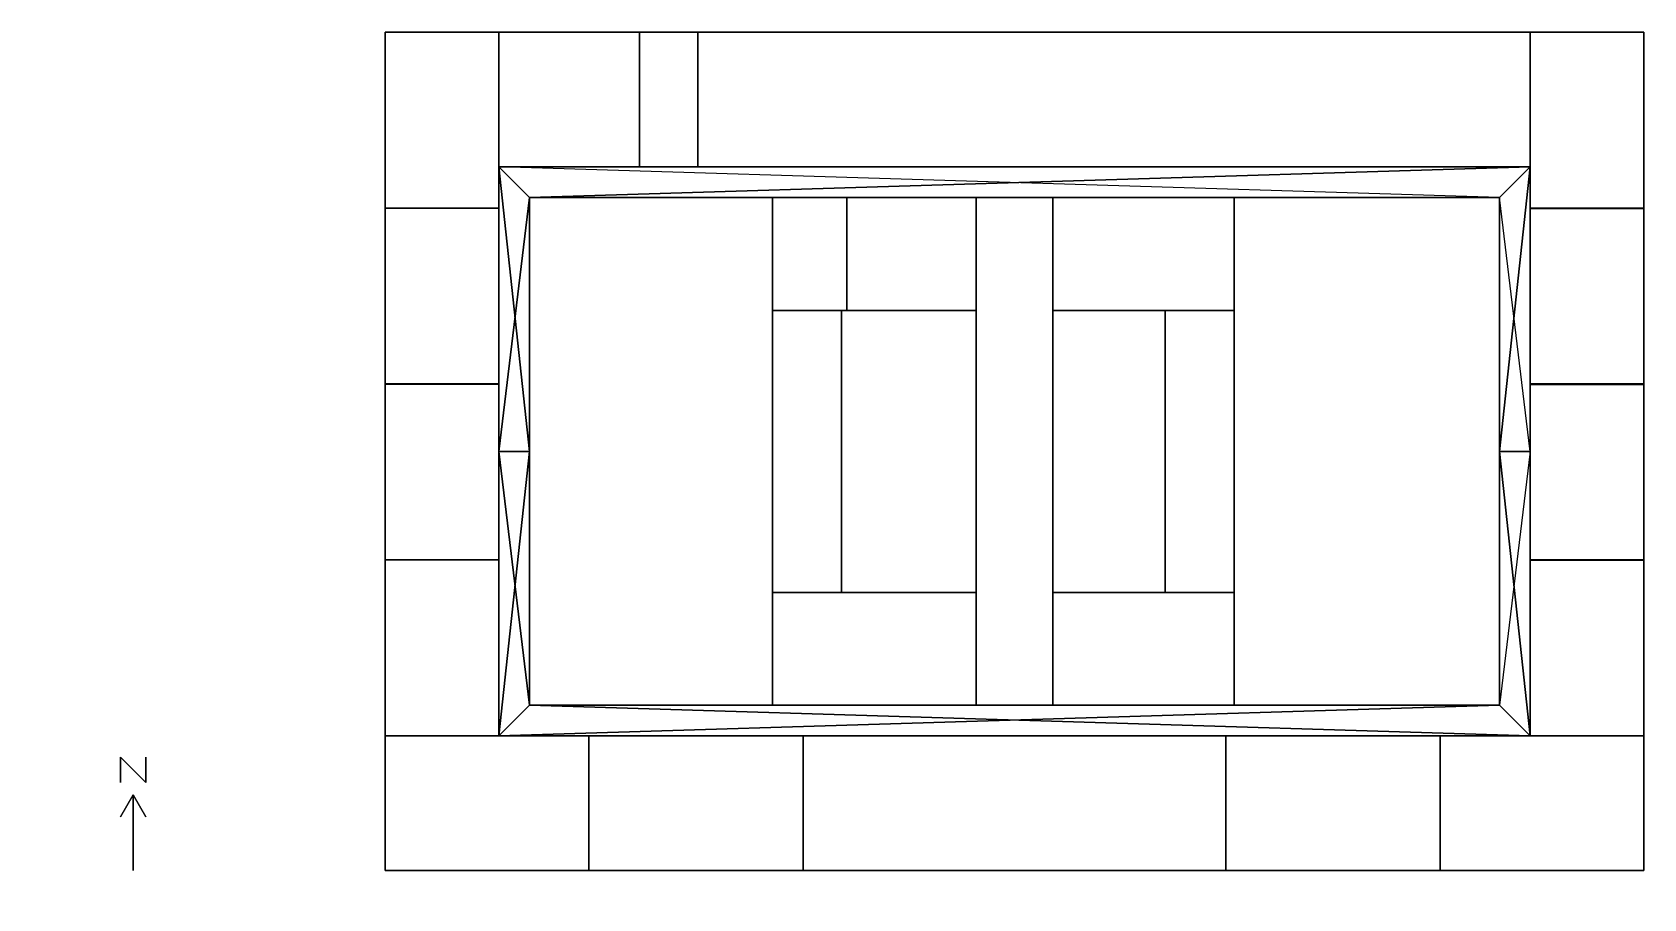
# Model space of a CAD drawing. Header units: metres. Extents: x -14 to 49.9, y -1.1 to 33.3.
import ezdxf

# ---------------------------------------------------------------- set-up
doc = ezdxf.new("R2010")
doc.units = ezdxf.units.M

msp = doc.modelspace()

# ---------------------------------------------------------------- linework, layer by layer
at = {"layer": '1', "color": 3}
for points in [[(-10.5, 4.5, 0.1), (-10.5, 4.5), (-10.5, 3.5), (-10.5, 3.5, 0.1)], [(-10.5, 4.5, 0.1), (-10.5, 4.5), (-9.5, 3.5), (-9.5, 3.5, 0.1)], [(-9.5, 4.5, 0.1), (-9.5, 4.5), (-9.5, 3.5), (-9.5, 3.5, 0.1)], [(-10, 3, 0.1), (-10, 3), (-10.5, 2.13397), (-10.5, 2.13397, 0.1)], [(-10, 3, 0.1), (-10, 3), (-10, 0), (-10, 0, 0.1)], [(-10, 3, 0.1), (-10, 3), (-9.5, 2.13397), (-9.5, 2.13397, 0.1)]]:
    msp.add_3dface(points, dxfattribs=at)
at = {"layer": 'ACTIVESTORAGE_BOT_1_ZN', "color": 43}
for points in [[(18.0975, 11.04106, 2.7432), (18.0975, 11.04106), (15.3543, 11.04106), (15.3543, 11.04106, 2.7432)], [(15.3543, 11.04106, 2.7432), (15.3543, 11.04106), (15.3543, 6.56114), (15.3543, 6.56114, 2.7432)], [(23.4315, 11.04106, 2.7432), (23.4315, 11.04106), (18.0975, 11.04106), (18.0975, 11.04106, 2.7432)], [(23.4315, 6.56114, 2.7432), (23.4315, 6.56114), (23.4315, 11.04106), (23.4315, 11.04106, 2.7432)], [(15.3543, 6.56114, 2.7432), (15.3543, 6.56114), (23.4315, 6.56114), (23.4315, 6.56114, 2.7432)]]:
    msp.add_3dface(points, dxfattribs=at)
at = {"layer": 'ACTIVESTORAGE_BOT_1_ZN', "color": 8}
msp.add_3dface([(23.4315, 11.04106), (23.4315, 6.56114), (15.3543, 6.56114), (15.3543, 11.04106)], dxfattribs=at)
at = {"layer": 'ACTIVESTORAGE_BOT_1_ZN', "color": 15}
msp.add_3dface([(15.3543, 11.04106, 2.7432), (15.3543, 6.56114, 2.7432), (23.4315, 6.56114, 2.7432), (23.4315, 11.04106, 2.7432)], dxfattribs=at)
at = {"layer": 'ACTIVESTORAGE_BOT_2_ZN', "color": 43}
for points in [[(30.92926, 11.04106, 2.7432), (30.92926, 11.04106), (26.4795, 11.04106), (26.4795, 11.04106, 2.7432)], [(26.4795, 11.04106, 2.7432), (26.4795, 11.04106), (26.4795, 6.56114), (26.4795, 6.56114, 2.7432)], [(33.67246, 11.04106, 2.7432), (33.67246, 11.04106), (30.92926, 11.04106), (30.92926, 11.04106, 2.7432)], [(33.67246, 6.56114, 2.7432), (33.67246, 6.56114), (33.67246, 11.04106), (33.67246, 11.04106, 2.7432)], [(26.4795, 6.56114, 2.7432), (26.4795, 6.56114), (33.67246, 6.56114), (33.67246, 6.56114, 2.7432)]]:
    msp.add_3dface(points, dxfattribs=at)
at = {"layer": 'ACTIVESTORAGE_BOT_2_ZN', "color": 8}
msp.add_3dface([(33.67246, 11.04106), (33.67246, 6.56114), (26.4795, 6.56114), (26.4795, 11.04106)], dxfattribs=at)
at = {"layer": 'ACTIVESTORAGE_BOT_2_ZN', "color": 15}
msp.add_3dface([(26.4795, 11.04106, 2.7432), (26.4795, 6.56114, 2.7432), (33.67246, 6.56114, 2.7432), (33.67246, 11.04106, 2.7432)], dxfattribs=at)
at = {"layer": 'ACTIVESTORAGE_BOT_3_ZN', "color": 43}
for points in [[(33.67246, 26.71445, 2.7432), (33.67246, 26.71445), (26.4795, 26.71445), (26.4795, 26.71445, 2.7432)], [(26.4795, 26.71445, 2.7432), (26.4795, 26.71445), (26.4795, 22.23453), (26.4795, 22.23453, 2.7432)], [(33.67246, 22.23453, 2.7432), (33.67246, 22.23453), (33.67246, 26.71445), (33.67246, 26.71445, 2.7432)], [(26.4795, 22.23453, 2.7432), (26.4795, 22.23453), (30.92926, 22.23453), (30.92926, 22.23453, 2.7432)], [(30.92926, 22.23453, 2.7432), (30.92926, 22.23453), (33.67246, 22.23453), (33.67246, 22.23453, 2.7432)]]:
    msp.add_3dface(points, dxfattribs=at)
at = {"layer": 'ACTIVESTORAGE_BOT_3_ZN', "color": 8}
msp.add_3dface([(33.67246, 26.71445), (33.67246, 22.23453), (26.4795, 22.23453), (26.4795, 26.71445)], dxfattribs=at)
at = {"layer": 'ACTIVESTORAGE_BOT_3_ZN', "color": 15}
msp.add_3dface([(26.4795, 26.71445, 2.7432), (26.4795, 22.23453, 2.7432), (33.67246, 22.23453, 2.7432), (33.67246, 26.71445, 2.7432)], dxfattribs=at)
at = {"layer": 'ACTIVESTORAGE_BOT_4_ZN', "color": 43}
for points in [[(18.31022, 26.71445, 2.7432), (18.31022, 26.71445), (15.3543, 26.71445), (15.3543, 26.71445, 2.7432)], [(15.3543, 26.71445, 2.7432), (15.3543, 26.71445), (15.3543, 22.23453), (15.3543, 22.23453, 2.7432)], [(18.31022, 22.23453, 2.7432), (18.31022, 22.23453), (18.31022, 26.71445), (18.31022, 26.71445, 2.7432)], [(15.3543, 22.23453, 2.7432), (15.3543, 22.23453), (18.0975, 22.23453), (18.0975, 22.23453, 2.7432)], [(18.0975, 22.23453, 2.7432), (18.0975, 22.23453), (18.31022, 22.23453), (18.31022, 22.23453, 2.7432)]]:
    msp.add_3dface(points, dxfattribs=at)
at = {"layer": 'ACTIVESTORAGE_BOT_4_ZN', "color": 8}
msp.add_3dface([(18.31022, 26.71445), (18.31022, 22.23453), (15.3543, 22.23453), (15.3543, 26.71445)], dxfattribs=at)
at = {"layer": 'ACTIVESTORAGE_BOT_4_ZN', "color": 15}
msp.add_3dface([(15.3543, 26.71445, 2.7432), (15.3543, 22.23453, 2.7432), (18.31022, 22.23453, 2.7432), (18.31022, 26.71445, 2.7432)], dxfattribs=at)
at = {"layer": 'ACTIVESTORAGE_MID_1_ZN', "color": 43}
for points in [[(18.0975, 11.04106, 6.7056), (18.0975, 11.04106, 3.9624), (15.3543, 11.04106, 3.9624), (15.3543, 11.04106, 6.7056)], [(15.3543, 11.04106, 6.7056), (15.3543, 11.04106, 3.9624), (15.3543, 6.56114, 3.9624), (15.3543, 6.56114, 6.7056)], [(23.4315, 11.04106, 6.7056), (23.4315, 11.04106, 3.9624), (18.0975, 11.04106, 3.9624), (18.0975, 11.04106, 6.7056)], [(23.4315, 6.56114, 6.7056), (23.4315, 6.56114, 3.9624), (23.4315, 11.04106, 3.9624), (23.4315, 11.04106, 6.7056)], [(15.3543, 6.56114, 6.7056), (15.3543, 6.56114, 3.9624), (23.4315, 6.56114, 3.9624), (23.4315, 6.56114, 6.7056)]]:
    msp.add_3dface(points, dxfattribs=at)
at = {"layer": 'ACTIVESTORAGE_MID_1_ZN', "color": 8}
msp.add_3dface([(23.4315, 11.04106, 3.9624), (23.4315, 6.56114, 3.9624), (15.3543, 6.56114, 3.9624), (15.3543, 11.04106, 3.9624)], dxfattribs=at)
at = {"layer": 'ACTIVESTORAGE_MID_1_ZN', "color": 15}
msp.add_3dface([(15.3543, 11.04106, 6.7056), (15.3543, 6.56114, 6.7056), (23.4315, 6.56114, 6.7056), (23.4315, 11.04106, 6.7056)], dxfattribs=at)
at = {"layer": 'ACTIVESTORAGE_MID_2_ZN', "color": 43}
for points in [[(30.92926, 11.04106, 6.7056), (30.92926, 11.04106, 3.9624), (26.4795, 11.04106, 3.9624), (26.4795, 11.04106, 6.7056)], [(26.4795, 11.04106, 6.7056), (26.4795, 11.04106, 3.9624), (26.4795, 6.56114, 3.9624), (26.4795, 6.56114, 6.7056)], [(33.67246, 11.04106, 6.7056), (33.67246, 11.04106, 3.9624), (30.92926, 11.04106, 3.9624), (30.92926, 11.04106, 6.7056)], [(33.67246, 6.56114, 6.7056), (33.67246, 6.56114, 3.9624), (33.67246, 11.04106, 3.9624), (33.67246, 11.04106, 6.7056)], [(26.4795, 6.56114, 6.7056), (26.4795, 6.56114, 3.9624), (33.67246, 6.56114, 3.9624), (33.67246, 6.56114, 6.7056)]]:
    msp.add_3dface(points, dxfattribs=at)
at = {"layer": 'ACTIVESTORAGE_MID_2_ZN', "color": 8}
msp.add_3dface([(33.67246, 11.04106, 3.9624), (33.67246, 6.56114, 3.9624), (26.4795, 6.56114, 3.9624), (26.4795, 11.04106, 3.9624)], dxfattribs=at)
at = {"layer": 'ACTIVESTORAGE_MID_2_ZN', "color": 15}
msp.add_3dface([(26.4795, 11.04106, 6.7056), (26.4795, 6.56114, 6.7056), (33.67246, 6.56114, 6.7056), (33.67246, 11.04106, 6.7056)], dxfattribs=at)
at = {"layer": 'ACTIVESTORAGE_MID_3_ZN', "color": 43}
for points in [[(33.67246, 26.71445, 6.7056), (33.67246, 26.71445, 3.9624), (26.4795, 26.71445, 3.9624), (26.4795, 26.71445, 6.7056)], [(26.4795, 26.71445, 6.7056), (26.4795, 26.71445, 3.9624), (26.4795, 22.23453, 3.9624), (26.4795, 22.23453, 6.7056)], [(33.67246, 22.23453, 6.7056), (33.67246, 22.23453, 3.9624), (33.67246, 26.71445, 3.9624), (33.67246, 26.71445, 6.7056)], [(26.4795, 22.23453, 6.7056), (26.4795, 22.23453, 3.9624), (30.92926, 22.23453, 3.9624), (30.92926, 22.23453, 6.7056)], [(30.92926, 22.23453, 6.7056), (30.92926, 22.23453, 3.9624), (33.67246, 22.23453, 3.9624), (33.67246, 22.23453, 6.7056)]]:
    msp.add_3dface(points, dxfattribs=at)
at = {"layer": 'ACTIVESTORAGE_MID_3_ZN', "color": 8}
msp.add_3dface([(33.67246, 26.71445, 3.9624), (33.67246, 22.23453, 3.9624), (26.4795, 22.23453, 3.9624), (26.4795, 26.71445, 3.9624)], dxfattribs=at)
at = {"layer": 'ACTIVESTORAGE_MID_3_ZN', "color": 15}
msp.add_3dface([(26.4795, 26.71445, 6.7056), (26.4795, 22.23453, 6.7056), (33.67246, 22.23453, 6.7056), (33.67246, 26.71445, 6.7056)], dxfattribs=at)
at = {"layer": 'ACTIVESTORAGE_MID_4_ZN', "color": 43}
for points in [[(18.31023, 26.71445, 6.7056), (18.31023, 26.71445, 3.9624), (15.3543, 26.71445, 3.9624), (15.3543, 26.71445, 6.7056)], [(15.3543, 26.71445, 6.7056), (15.3543, 26.71445, 3.9624), (15.3543, 22.23453, 3.9624), (15.3543, 22.23453, 6.7056)], [(18.31023, 22.23453, 6.7056), (18.31023, 22.23453, 3.9624), (18.31023, 26.71445, 3.9624), (18.31023, 26.71445, 6.7056)], [(15.3543, 22.23453, 6.7056), (15.3543, 22.23453, 3.9624), (18.0975, 22.23453, 3.9624), (18.0975, 22.23453, 6.7056)], [(18.0975, 22.23453, 6.7056), (18.0975, 22.23453, 3.9624), (18.31023, 22.23453, 3.9624), (18.31023, 22.23453, 6.7056)]]:
    msp.add_3dface(points, dxfattribs=at)
at = {"layer": 'ACTIVESTORAGE_MID_4_ZN', "color": 8}
msp.add_3dface([(18.31023, 26.71445, 3.9624), (18.31023, 22.23453, 3.9624), (15.3543, 22.23453, 3.9624), (15.3543, 26.71445, 3.9624)], dxfattribs=at)
at = {"layer": 'ACTIVESTORAGE_MID_4_ZN', "color": 15}
msp.add_3dface([(15.3543, 26.71445, 6.7056), (15.3543, 22.23453, 6.7056), (18.31023, 22.23453, 6.7056), (18.31023, 26.71445, 6.7056)], dxfattribs=at)
at = {"layer": 'ACTIVESTORAGE_TOP_1_ZN', "color": 43}
for points in [[(18.0975, 11.04106, 10.668), (18.0975, 11.04106, 7.9248), (15.3543, 11.04106, 7.9248), (15.3543, 11.04106, 10.668)], [(15.3543, 11.04106, 10.668), (15.3543, 11.04106, 7.9248), (15.3543, 6.56114, 7.9248), (15.3543, 6.56114, 10.668)], [(23.4315, 11.04106, 10.668), (23.4315, 11.04106, 7.9248), (18.0975, 11.04106, 7.9248), (18.0975, 11.04106, 10.668)], [(23.4315, 6.56114, 10.668), (23.4315, 6.56114, 7.9248), (23.4315, 11.04106, 7.9248), (23.4315, 11.04106, 10.668)], [(15.3543, 6.56114, 10.668), (15.3543, 6.56114, 7.9248), (23.4315, 6.56114, 7.9248), (23.4315, 6.56114, 10.668)]]:
    msp.add_3dface(points, dxfattribs=at)
at = {"layer": 'ACTIVESTORAGE_TOP_1_ZN', "color": 8}
msp.add_3dface([(23.4315, 11.04106, 7.9248), (23.4315, 6.56114, 7.9248), (15.3543, 6.56114, 7.9248), (15.3543, 11.04106, 7.9248)], dxfattribs=at)
at = {"layer": 'ACTIVESTORAGE_TOP_1_ZN', "color": 15}
msp.add_3dface([(15.3543, 11.04106, 10.668), (15.3543, 6.56114, 10.668), (23.4315, 6.56114, 10.668), (23.4315, 11.04106, 10.668)], dxfattribs=at)
at = {"layer": 'ACTIVESTORAGE_TOP_2_ZN', "color": 43}
for points in [[(30.92926, 11.04106, 10.668), (30.92926, 11.04106, 7.9248), (26.4795, 11.04106, 7.9248), (26.4795, 11.04106, 10.668)], [(26.4795, 11.04106, 10.668), (26.4795, 11.04106, 7.9248), (26.4795, 6.56114, 7.9248), (26.4795, 6.56114, 10.668)], [(33.67246, 11.04106, 10.668), (33.67246, 11.04106, 7.9248), (30.92926, 11.04106, 7.9248), (30.92926, 11.04106, 10.668)], [(33.67246, 6.56114, 10.668), (33.67246, 6.56114, 7.9248), (33.67246, 11.04106, 7.9248), (33.67246, 11.04106, 10.668)], [(26.4795, 6.56114, 10.668), (26.4795, 6.56114, 7.9248), (33.67246, 6.56114, 7.9248), (33.67246, 6.56114, 10.668)]]:
    msp.add_3dface(points, dxfattribs=at)
at = {"layer": 'ACTIVESTORAGE_TOP_2_ZN', "color": 8}
msp.add_3dface([(33.67246, 11.04106, 7.9248), (33.67246, 6.56114, 7.9248), (26.4795, 6.56114, 7.9248), (26.4795, 11.04106, 7.9248)], dxfattribs=at)
at = {"layer": 'ACTIVESTORAGE_TOP_2_ZN', "color": 15}
msp.add_3dface([(26.4795, 11.04106, 10.668), (26.4795, 6.56114, 10.668), (33.67246, 6.56114, 10.668), (33.67246, 11.04106, 10.668)], dxfattribs=at)
at = {"layer": 'ACTIVESTORAGE_TOP_3_ZN', "color": 43}
for points in [[(33.67246, 26.71445, 10.668), (33.67246, 26.71445, 7.9248), (26.4795, 26.71445, 7.9248), (26.4795, 26.71445, 10.668)], [(26.4795, 26.71445, 10.668), (26.4795, 26.71445, 7.9248), (26.4795, 22.23453, 7.9248), (26.4795, 22.23453, 10.668)], [(33.67246, 22.23453, 10.668), (33.67246, 22.23453, 7.9248), (33.67246, 26.71445, 7.9248), (33.67246, 26.71445, 10.668)], [(26.4795, 22.23453, 10.668), (26.4795, 22.23453, 7.9248), (30.92926, 22.23453, 7.9248), (30.92926, 22.23453, 10.668)], [(30.92926, 22.23453, 10.668), (30.92926, 22.23453, 7.9248), (33.67246, 22.23453, 7.9248), (33.67246, 22.23453, 10.668)]]:
    msp.add_3dface(points, dxfattribs=at)
at = {"layer": 'ACTIVESTORAGE_TOP_3_ZN', "color": 8}
msp.add_3dface([(33.67246, 26.71445, 7.9248), (33.67246, 22.23453, 7.9248), (26.4795, 22.23453, 7.9248), (26.4795, 26.71445, 7.9248)], dxfattribs=at)
at = {"layer": 'ACTIVESTORAGE_TOP_3_ZN', "color": 15}
msp.add_3dface([(26.4795, 26.71445, 10.668), (26.4795, 22.23453, 10.668), (33.67246, 22.23453, 10.668), (33.67246, 26.71445, 10.668)], dxfattribs=at)
at = {"layer": 'ACTIVESTORAGE_TOP_4_ZN', "color": 43}
for points in [[(18.31023, 26.71445, 10.668), (18.31023, 26.71445, 7.9248), (15.3543, 26.71445, 7.9248), (15.3543, 26.71445, 10.668)], [(15.3543, 26.71445, 10.668), (15.3543, 26.71445, 7.9248), (15.3543, 22.23453, 7.9248), (15.3543, 22.23453, 10.668)], [(18.31023, 22.23453, 10.668), (18.31023, 22.23453, 7.9248), (18.31023, 26.71445, 7.9248), (18.31023, 26.71445, 10.668)], [(15.3543, 22.23453, 10.668), (15.3543, 22.23453, 7.9248), (18.0975, 22.23453, 7.9248), (18.0975, 22.23453, 10.668)], [(18.0975, 22.23453, 10.668), (18.0975, 22.23453, 7.9248), (18.31023, 22.23453, 7.9248), (18.31023, 22.23453, 10.668)]]:
    msp.add_3dface(points, dxfattribs=at)
at = {"layer": 'ACTIVESTORAGE_TOP_4_ZN', "color": 8}
msp.add_3dface([(18.31023, 26.71445, 7.9248), (18.31023, 22.23453, 7.9248), (15.3543, 22.23453, 7.9248), (15.3543, 26.71445, 7.9248)], dxfattribs=at)
at = {"layer": 'ACTIVESTORAGE_TOP_4_ZN', "color": 15}
msp.add_3dface([(15.3543, 26.71445, 10.668), (15.3543, 22.23453, 10.668), (18.31023, 22.23453, 10.668), (18.31023, 26.71445, 10.668)], dxfattribs=at)
at = {"layer": 'CLASSROOM_BOT_ZN', "color": 43}
for points in [[(10.08221, 33.274, 2.7432), (10.08221, 33.274), (4.50374, 33.274), (4.50374, 33.274, 2.7432)], [(4.50374, 33.274, 2.7432), (4.50374, 33.274), (4.50374, 27.93365), (4.50374, 27.93365, 2.7432)], [(10.08221, 27.93365, 2.7432), (10.08221, 27.93365), (10.08221, 33.274), (10.08221, 33.274, 2.7432)], [(4.50374, 27.93365, 2.7432), (4.50374, 27.93365), (10.08221, 27.93365), (10.08221, 27.93365, 2.7432)]]:
    msp.add_3dface(points, dxfattribs=at)
at = {"layer": 'CLASSROOM_BOT_ZN', "color": 8}
msp.add_3dface([(10.08221, 33.274), (10.08221, 27.93365), (4.50374, 27.93365), (4.50374, 33.274)], dxfattribs=at)
at = {"layer": 'CLASSROOM_BOT_ZN', "color": 15}
msp.add_3dface([(4.50374, 33.274, 2.7432), (4.50374, 27.93365, 2.7432), (10.08221, 27.93365, 2.7432), (10.08221, 33.274, 2.7432)], dxfattribs=at)
at = {"layer": 'CLASSROOM_BOT_ZN', "color": 143}
msp.add_3dface([(10.05681, 33.274, 2.34088), (10.05681, 33.274, 1.02076), (4.52914, 33.274, 1.02076), (4.52914, 33.274, 2.34088)], dxfattribs=at)
at = {"layer": 'CONFROOM_BOT_1_ZN', "color": 43}
for points in [[(4.50374, 5.34194, 2.7432), (4.50374, 5.34194), (0, 5.34194), (0, 5.34194, 2.7432)], [(0, 5.34194, 2.7432), (0, 5.34194), (0, 0), (0, 0, 2.7432)], [(8.06926, 5.34194, 2.7432), (8.06926, 5.34194), (4.50374, 5.34194), (4.50374, 5.34194, 2.7432)], [(8.06926, 0, 2.7432), (8.06926, 0), (8.06926, 5.34194), (8.06926, 5.34194, 2.7432)], [(0, 0, 2.7432), (0, 0), (8.06926, 0), (8.06926, 0, 2.7432)]]:
    msp.add_3dface(points, dxfattribs=at)
at = {"layer": 'CONFROOM_BOT_1_ZN', "color": 8}
msp.add_3dface([(8.06926, 5.34194), (8.06926, 0), (0, 0), (0, 5.34194)], dxfattribs=at)
at = {"layer": 'CONFROOM_BOT_1_ZN', "color": 15}
msp.add_3dface([(0, 5.34194, 2.7432), (0, 0, 2.7432), (8.06926, 0, 2.7432), (8.06926, 5.34194, 2.7432)], dxfattribs=at)
at = {"layer": 'CONFROOM_BOT_1_ZN', "color": 143}
for points in [[(0, 5.31654, 2.34142), (0, 5.31654, 1.02076), (0, 0.0254, 1.02076), (0, 0.0254, 2.34142)], [(0.0254, 0, 2.33715), (0.0254, 0, 1.02076), (8.04386, 0, 1.02076), (8.04386, 0, 2.33715)]]:
    msp.add_3dface(points, dxfattribs=at)
at = {"layer": 'CONFROOM_BOT_2_ZN', "color": 43}
for points in [[(45.40726, 5.34194, 2.7432), (45.40726, 5.34194), (41.84174, 5.34194), (41.84174, 5.34194, 2.7432)], [(41.84174, 5.34194, 2.7432), (41.84174, 5.34194), (41.84174, 0), (41.84174, 0, 2.7432)], [(49.911, 5.34194, 2.7432), (49.911, 5.34194), (45.40726, 5.34194), (45.40726, 5.34194, 2.7432)], [(49.911, 0, 2.7432), (49.911, 0), (49.911, 5.34194), (49.911, 5.34194, 2.7432)], [(41.84174, 0, 2.7432), (41.84174, 0), (49.911, 0), (49.911, 0, 2.7432)]]:
    msp.add_3dface(points, dxfattribs=at)
at = {"layer": 'CONFROOM_BOT_2_ZN', "color": 8}
msp.add_3dface([(49.911, 5.34194), (49.911, 0), (41.84174, 0), (41.84174, 5.34194)], dxfattribs=at)
at = {"layer": 'CONFROOM_BOT_2_ZN', "color": 15}
msp.add_3dface([(41.84174, 5.34194, 2.7432), (41.84174, 0, 2.7432), (49.911, 0, 2.7432), (49.911, 5.34194, 2.7432)], dxfattribs=at)
at = {"layer": 'CONFROOM_BOT_2_ZN', "color": 143}
for points in [[(49.911, 0.0254, 2.34142), (49.911, 0.0254, 1.02076), (49.911, 5.31654, 1.02076), (49.911, 5.31654, 2.34142)], [(41.86714, 0, 2.33715), (41.86714, 0, 1.02076), (49.8856, 0, 1.02076), (49.8856, 0, 2.33715)]]:
    msp.add_3dface(points, dxfattribs=at)
at = {"layer": 'CONFROOM_MID_1_ZN', "color": 43}
for points in [[(4.50374, 5.34194, 6.7056), (4.50374, 5.34194, 3.9624), (0, 5.34194, 3.9624), (0, 5.34194, 6.7056)], [(0, 5.34194, 6.7056), (0, 5.34194, 3.9624), (0, 0, 3.9624), (0, 0, 6.7056)], [(8.06926, 5.34194, 6.7056), (8.06926, 5.34194, 3.9624), (4.50374, 5.34194, 3.9624), (4.50374, 5.34194, 6.7056)], [(8.06926, 0, 6.7056), (8.06926, 0, 3.9624), (8.06926, 5.34194, 3.9624), (8.06926, 5.34194, 6.7056)], [(0, 0, 6.7056), (0, 0, 3.9624), (8.06926, 0, 3.9624), (8.06926, 0, 6.7056)]]:
    msp.add_3dface(points, dxfattribs=at)
at = {"layer": 'CONFROOM_MID_1_ZN', "color": 8}
msp.add_3dface([(8.06926, 5.34194, 3.9624), (8.06926, 0, 3.9624), (0, 0, 3.9624), (0, 5.34194, 3.9624)], dxfattribs=at)
at = {"layer": 'CONFROOM_MID_1_ZN', "color": 15}
msp.add_3dface([(0, 5.34194, 6.7056), (0, 0, 6.7056), (8.06926, 0, 6.7056), (8.06926, 5.34194, 6.7056)], dxfattribs=at)
at = {"layer": 'CONFROOM_MID_1_ZN', "color": 143}
for points in [[(0, 5.31654, 6.30382), (0, 5.31654, 4.98316), (0, 0.0254, 4.98316), (0, 0.0254, 6.30382)], [(0.0254, 0, 6.29955), (0.0254, 0, 4.98316), (8.04386, 0, 4.98316), (8.04386, 0, 6.29955)]]:
    msp.add_3dface(points, dxfattribs=at)
at = {"layer": 'CONFROOM_MID_2_ZN', "color": 43}
for points in [[(45.40726, 5.34194, 6.7056), (45.40726, 5.34194, 3.9624), (41.84174, 5.34194, 3.9624), (41.84174, 5.34194, 6.7056)], [(41.84174, 5.34194, 6.7056), (41.84174, 5.34194, 3.9624), (41.84174, 0, 3.9624), (41.84174, 0, 6.7056)], [(49.911, 5.34194, 6.7056), (49.911, 5.34194, 3.9624), (45.40726, 5.34194, 3.9624), (45.40726, 5.34194, 6.7056)], [(49.911, 0, 6.7056), (49.911, 0, 3.9624), (49.911, 5.34194, 3.9624), (49.911, 5.34194, 6.7056)], [(41.84174, 0, 6.7056), (41.84174, 0, 3.9624), (49.911, 0, 3.9624), (49.911, 0, 6.7056)]]:
    msp.add_3dface(points, dxfattribs=at)
at = {"layer": 'CONFROOM_MID_2_ZN', "color": 8}
msp.add_3dface([(49.911, 5.34194, 3.9624), (49.911, 0, 3.9624), (41.84174, 0, 3.9624), (41.84174, 5.34194, 3.9624)], dxfattribs=at)
at = {"layer": 'CONFROOM_MID_2_ZN', "color": 15}
msp.add_3dface([(41.84174, 5.34194, 6.7056), (41.84174, 0, 6.7056), (49.911, 0, 6.7056), (49.911, 5.34194, 6.7056)], dxfattribs=at)
at = {"layer": 'CONFROOM_MID_2_ZN', "color": 143}
for points in [[(49.911, 0.0254, 6.30382), (49.911, 0.0254, 4.98316), (49.911, 5.31654, 4.98316), (49.911, 5.31654, 6.30382)], [(41.86714, 0, 6.29955), (41.86714, 0, 4.98316), (49.8856, 0, 4.98316), (49.8856, 0, 6.29955)]]:
    msp.add_3dface(points, dxfattribs=at)
at = {"layer": 'CONFROOM_TOP_1_ZN', "color": 43}
for points in [[(4.50374, 5.34194, 10.668), (4.50374, 5.34194, 7.9248), (0, 5.34194, 7.9248), (0, 5.34194, 10.668)], [(0, 5.34194, 10.668), (0, 5.34194, 7.9248), (0, 0, 7.9248), (0, 0, 10.668)], [(8.06926, 5.34194, 10.668), (8.06926, 5.34194, 7.9248), (4.50374, 5.34194, 7.9248), (4.50374, 5.34194, 10.668)], [(8.06926, 0, 10.668), (8.06926, 0, 7.9248), (8.06926, 5.34194, 7.9248), (8.06926, 5.34194, 10.668)], [(0, 0, 10.668), (0, 0, 7.9248), (8.06926, 0, 7.9248), (8.06926, 0, 10.668)]]:
    msp.add_3dface(points, dxfattribs=at)
at = {"layer": 'CONFROOM_TOP_1_ZN', "color": 8}
msp.add_3dface([(8.06926, 5.34194, 7.9248), (8.06926, 0, 7.9248), (0, 0, 7.9248), (0, 5.34194, 7.9248)], dxfattribs=at)
at = {"layer": 'CONFROOM_TOP_1_ZN', "color": 15}
msp.add_3dface([(0, 5.34194, 10.668), (0, 0, 10.668), (8.06926, 0, 10.668), (8.06926, 5.34194, 10.668)], dxfattribs=at)
at = {"layer": 'CONFROOM_TOP_1_ZN', "color": 143}
for points in [[(0, 5.31654, 10.26622), (0, 5.31654, 8.94556), (0, 0.0254, 8.94556), (0, 0.0254, 10.26622)], [(0.0254, 0, 10.26195), (0.0254, 0, 8.94556), (8.04386, 0, 8.94556), (8.04386, 0, 10.26195)]]:
    msp.add_3dface(points, dxfattribs=at)
at = {"layer": 'CONFROOM_TOP_2_ZN', "color": 43}
for points in [[(45.40726, 5.34194, 10.668), (45.40726, 5.34194, 7.9248), (41.84174, 5.34194, 7.9248), (41.84174, 5.34194, 10.668)], [(41.84174, 5.34194, 10.668), (41.84174, 5.34194, 7.9248), (41.84174, 0, 7.9248), (41.84174, 0, 10.668)], [(49.911, 5.34194, 10.668), (49.911, 5.34194, 7.9248), (45.40726, 5.34194, 7.9248), (45.40726, 5.34194, 10.668)], [(49.911, 0, 10.668), (49.911, 0, 7.9248), (49.911, 5.34194, 7.9248), (49.911, 5.34194, 10.668)], [(41.84174, 0, 10.668), (41.84174, 0, 7.9248), (49.911, 0, 7.9248), (49.911, 0, 10.668)]]:
    msp.add_3dface(points, dxfattribs=at)
at = {"layer": 'CONFROOM_TOP_2_ZN', "color": 8}
msp.add_3dface([(49.911, 5.34194, 7.9248), (49.911, 0, 7.9248), (41.84174, 0, 7.9248), (41.84174, 5.34194, 7.9248)], dxfattribs=at)
at = {"layer": 'CONFROOM_TOP_2_ZN', "color": 15}
msp.add_3dface([(41.84174, 5.34194, 10.668), (41.84174, 0, 10.668), (49.911, 0, 10.668), (49.911, 5.34194, 10.668)], dxfattribs=at)
at = {"layer": 'CONFROOM_TOP_2_ZN', "color": 143}
for points in [[(49.911, 0.0254, 10.26622), (49.911, 0.0254, 8.94556), (49.911, 5.31654, 8.94556), (49.911, 5.31654, 10.26622)], [(41.86714, 0, 10.26195), (41.86714, 0, 8.94556), (49.8856, 0, 8.94556), (49.8856, 0, 10.26195)]]:
    msp.add_3dface(points, dxfattribs=at)
at = {"layer": 'CORRIDOR_BOT_1_ZN', "color": 43}
for points in [[(5.72294, 16.63779, 2.7432), (5.72294, 16.63779), (4.50374, 16.63779), (4.50374, 16.63779, 2.7432)], [(4.50374, 16.63779, 2.7432), (4.50374, 16.63779), (4.50374, 12.32779), (4.50374, 12.32779, 2.7432)], [(5.72294, 6.56114, 2.7432), (5.72294, 6.56114), (5.72294, 16.63779), (5.72294, 16.63779, 2.7432)], [(45.40726, 16.63779, 2.7432), (45.40726, 16.63779), (44.18806, 16.63779), (44.18806, 16.63779, 2.7432)], [(44.18806, 16.63779, 2.7432), (44.18806, 16.63779), (44.18806, 6.56114), (44.18806, 6.56114, 2.7432)], [(45.40726, 12.33779, 2.7432), (45.40726, 12.33779), (45.40726, 16.63779), (45.40726, 16.63779, 2.7432)], [(4.50374, 12.32779, 2.7432), (4.50374, 12.32779), (4.50374, 5.34194), (4.50374, 5.34194, 2.7432)], [(45.40726, 5.34194, 2.7432), (45.40726, 5.34194), (45.40726, 12.33779), (45.40726, 12.33779, 2.7432)], [(15.3543, 6.56114, 2.7432), (15.3543, 6.56114), (5.72294, 6.56114), (5.72294, 6.56114, 2.7432)], [(23.4315, 6.56114, 2.7432), (23.4315, 6.56114), (15.3543, 6.56114), (15.3543, 6.56114, 2.7432)], [(26.4795, 6.56114, 2.7432), (26.4795, 6.56114), (23.4315, 6.56114), (23.4315, 6.56114, 2.7432)], [(33.67246, 6.56114, 2.7432), (33.67246, 6.56114), (26.4795, 6.56114), (26.4795, 6.56114, 2.7432)], [(44.18806, 6.56114, 2.7432), (44.18806, 6.56114), (33.67246, 6.56114), (33.67246, 6.56114, 2.7432)], [(4.50374, 5.34194, 2.7432), (4.50374, 5.34194), (8.06926, 5.34194), (8.06926, 5.34194, 2.7432)], [(8.06926, 5.34194, 2.7432), (8.06926, 5.34194), (16.5735, 5.34194), (16.5735, 5.34194, 2.7432)], [(16.5735, 5.34194, 2.7432), (16.5735, 5.34194), (33.3375, 5.34194), (33.3375, 5.34194, 2.7432)], [(33.3375, 5.34194, 2.7432), (33.3375, 5.34194), (41.84174, 5.34194), (41.84174, 5.34194, 2.7432)], [(41.84174, 5.34194, 2.7432), (41.84174, 5.34194), (45.40726, 5.34194), (45.40726, 5.34194, 2.7432)]]:
    msp.add_3dface(points, dxfattribs=at)
at = {"layer": 'CORRIDOR_BOT_1_ZN', "color": 8}
for points in [[(4.50374, 5.34194), (4.50374, 16.63779), (5.72294, 16.63779)], [(4.50374, 5.34194), (5.72294, 16.63779), (5.72294, 6.56114)], [(44.18806, 6.56114), (44.18806, 16.63779), (45.40726, 16.63779)], [(4.50374, 5.34194), (5.72294, 6.56114), (44.18806, 6.56114)]]:
    msp.add_3dface(points, dxfattribs=at)
at = {"layer": 'CORRIDOR_BOT_1_ZN', "color": 15}
for points in [[(4.50374, 16.63779, 2.7432), (4.50374, 5.34194, 2.7432), (5.72294, 6.56114, 2.7432)], [(4.50374, 16.63779, 2.7432), (5.72294, 6.56114, 2.7432), (5.72294, 16.63779, 2.7432)], [(45.40726, 5.34194, 2.7432), (45.40726, 16.63779, 2.7432), (44.18806, 16.63779, 2.7432)], [(45.40726, 5.34194, 2.7432), (44.18806, 16.63779, 2.7432), (44.18806, 6.56114, 2.7432)], [(4.50374, 5.34194, 2.7432), (45.40726, 5.34194, 2.7432), (44.18806, 6.56114, 2.7432)], [(4.50374, 5.34194, 2.7432), (44.18806, 6.56114, 2.7432), (5.72294, 6.56114, 2.7432)]]:
    msp.add_3dface(points, dxfattribs=at)
at = {"layer": 'CORRIDOR_BOT_2_ZN', "color": 43}
for points in [[(10.08221, 27.93365, 2.7432), (10.08221, 27.93365), (4.50374, 27.93365), (4.50374, 27.93365, 2.7432)], [(4.50374, 27.93365, 2.7432), (4.50374, 27.93365), (4.50374, 26.29365), (4.50374, 26.29365, 2.7432)], [(45.40726, 27.93365, 2.7432), (45.40726, 27.93365), (10.08221, 27.93365), (10.08221, 27.93365, 2.7432)], [(45.40726, 26.29365, 2.7432), (45.40726, 26.29365), (45.40726, 27.93365), (45.40726, 27.93365, 2.7432)], [(4.50374, 26.29365, 2.7432), (4.50374, 26.29365), (4.50374, 19.30779), (4.50374, 19.30779, 2.7432)], [(5.72294, 16.63779, 2.7432), (5.72294, 16.63779), (5.72294, 26.71445), (5.72294, 26.71445, 2.7432)], [(5.72294, 26.71445, 2.7432), (5.72294, 26.71445), (15.3543, 26.71445), (15.3543, 26.71445, 2.7432)], [(15.3543, 26.71445, 2.7432), (15.3543, 26.71445), (18.31022, 26.71445), (18.31022, 26.71445, 2.7432)], [(18.31022, 26.71445, 2.7432), (18.31022, 26.71445), (23.4315, 26.71445), (23.4315, 26.71445, 2.7432)], [(23.4315, 26.71445, 2.7432), (23.4315, 26.71445), (26.4795, 26.71445), (26.4795, 26.71445, 2.7432)], [(26.4795, 26.71445, 2.7432), (26.4795, 26.71445), (33.67246, 26.71445), (33.67246, 26.71445, 2.7432)], [(33.67246, 26.71445, 2.7432), (33.67246, 26.71445), (44.18806, 26.71445), (44.18806, 26.71445, 2.7432)], [(44.18806, 26.71445, 2.7432), (44.18806, 26.71445), (44.18806, 16.63779), (44.18806, 16.63779, 2.7432)], [(45.40726, 19.31779, 2.7432), (45.40726, 19.31779), (45.40726, 26.29365), (45.40726, 26.29365, 2.7432)], [(4.50374, 19.30779, 2.7432), (4.50374, 19.30779), (4.50374, 16.63779), (4.50374, 16.63779, 2.7432)], [(45.40726, 16.63779, 2.7432), (45.40726, 16.63779), (45.40726, 19.31779), (45.40726, 19.31779, 2.7432)], [(4.50374, 16.63779, 2.7432), (4.50374, 16.63779), (5.72294, 16.63779), (5.72294, 16.63779, 2.7432)], [(44.18806, 16.63779, 2.7432), (44.18806, 16.63779), (45.40726, 16.63779), (45.40726, 16.63779, 2.7432)]]:
    msp.add_3dface(points, dxfattribs=at)
at = {"layer": 'CORRIDOR_BOT_2_ZN', "color": 8}
for points in [[(5.72294, 26.71445), (4.50374, 16.63779), (4.50374, 27.93365)], [(45.40726, 27.93365), (5.72294, 26.71445), (4.50374, 27.93365)], [(45.40726, 27.93365), (44.18806, 26.71445), (5.72294, 26.71445)], [(45.40726, 27.93365), (45.40726, 16.63779), (44.18806, 16.63779)], [(45.40726, 27.93365), (44.18806, 16.63779), (44.18806, 26.71445)], [(5.72294, 26.71445), (5.72294, 16.63779), (4.50374, 16.63779)]]:
    msp.add_3dface(points, dxfattribs=at)
at = {"layer": 'CORRIDOR_BOT_2_ZN', "color": 15}
for points in [[(4.50374, 27.93365, 2.7432), (4.50374, 16.63779, 2.7432), (5.72294, 16.63779, 2.7432)], [(4.50374, 27.93365, 2.7432), (5.72294, 16.63779, 2.7432), (5.72294, 26.71445, 2.7432)], [(4.50374, 27.93365, 2.7432), (5.72294, 26.71445, 2.7432), (44.18806, 26.71445, 2.7432)], [(44.18806, 26.71445, 2.7432), (44.18806, 16.63779, 2.7432), (45.40726, 16.63779, 2.7432)]]:
    msp.add_3dface(points, dxfattribs=at)
at = {"layer": 'CORRIDOR_MID_1_ZN', "color": 43}
for points in [[(5.72294, 16.63779, 6.7056), (5.72294, 16.63779, 3.9624), (4.50374, 16.63779, 3.9624), (4.50374, 16.63779, 6.7056)], [(4.50374, 16.63779, 6.7056), (4.50374, 16.63779, 3.9624), (4.50374, 12.33779, 3.9624), (4.50374, 12.33779, 6.7056)], [(5.72294, 6.56114, 6.7056), (5.72294, 6.56114, 3.9624), (5.72294, 16.63779, 3.9624), (5.72294, 16.63779, 6.7056)], [(45.40726, 16.63779, 6.7056), (45.40726, 16.63779, 3.9624), (44.18806, 16.63779, 3.9624), (44.18806, 16.63779, 6.7056)], [(44.18806, 16.63779, 6.7056), (44.18806, 16.63779, 3.9624), (44.18806, 6.56114, 3.9624), (44.18806, 6.56114, 6.7056)], [(45.40726, 12.31779, 6.7056), (45.40726, 12.31779, 3.9624), (45.40726, 16.63779, 3.9624), (45.40726, 16.63779, 6.7056)], [(4.50374, 12.33779, 6.7056), (4.50374, 12.33779, 3.9624), (4.50374, 5.34194, 3.9624), (4.50374, 5.34194, 6.7056)], [(45.40726, 5.34194, 6.7056), (45.40726, 5.34194, 3.9624), (45.40726, 12.31779, 3.9624), (45.40726, 12.31779, 6.7056)], [(15.3543, 6.56114, 6.7056), (15.3543, 6.56114, 3.9624), (5.72294, 6.56114, 3.9624), (5.72294, 6.56114, 6.7056)], [(23.4315, 6.56114, 6.7056), (23.4315, 6.56114, 3.9624), (15.3543, 6.56114, 3.9624), (15.3543, 6.56114, 6.7056)], [(26.4795, 6.56114, 6.7056), (26.4795, 6.56114, 3.9624), (23.4315, 6.56114, 3.9624), (23.4315, 6.56114, 6.7056)], [(33.67246, 6.56114, 6.7056), (33.67246, 6.56114, 3.9624), (26.4795, 6.56114, 3.9624), (26.4795, 6.56114, 6.7056)], [(44.18806, 6.56114, 6.7056), (44.18806, 6.56114, 3.9624), (33.67246, 6.56114, 3.9624), (33.67246, 6.56114, 6.7056)], [(4.50374, 5.34194, 6.7056), (4.50374, 5.34194, 3.9624), (8.06926, 5.34194, 3.9624), (8.06926, 5.34194, 6.7056)], [(8.06926, 5.34194, 6.7056), (8.06926, 5.34194, 3.9624), (16.5735, 5.34194, 3.9624), (16.5735, 5.34194, 6.7056)], [(16.5735, 5.34194, 6.7056), (16.5735, 5.34194, 3.9624), (33.3375, 5.34194, 3.9624), (33.3375, 5.34194, 6.7056)], [(33.3375, 5.34194, 6.7056), (33.3375, 5.34194, 3.9624), (41.84174, 5.34194, 3.9624), (41.84174, 5.34194, 6.7056)], [(41.84174, 5.34194, 6.7056), (41.84174, 5.34194, 3.9624), (45.40726, 5.34194, 3.9624), (45.40726, 5.34194, 6.7056)]]:
    msp.add_3dface(points, dxfattribs=at)
at = {"layer": 'CORRIDOR_MID_1_ZN', "color": 8}
for points in [[(4.50374, 5.34194, 3.9624), (4.50374, 16.63779, 3.9624), (5.72294, 16.63779, 3.9624)], [(4.50374, 5.34194, 3.9624), (5.72294, 16.63779, 3.9624), (5.72294, 6.56114, 3.9624)], [(44.18806, 6.56114, 3.9624), (44.18806, 16.63779, 3.9624), (45.40726, 16.63779, 3.9624)], [(4.50374, 5.34194, 3.9624), (5.72294, 6.56114, 3.9624), (44.18806, 6.56114, 3.9624)]]:
    msp.add_3dface(points, dxfattribs=at)
at = {"layer": 'CORRIDOR_MID_1_ZN', "color": 15}
for points in [[(4.50374, 16.63779, 6.7056), (4.50374, 5.34194, 6.7056), (5.72294, 6.56114, 6.7056)], [(4.50374, 16.63779, 6.7056), (5.72294, 6.56114, 6.7056), (5.72294, 16.63779, 6.7056)], [(45.40726, 5.34194, 6.7056), (45.40726, 16.63779, 6.7056), (44.18806, 16.63779, 6.7056)], [(45.40726, 5.34194, 6.7056), (44.18806, 16.63779, 6.7056), (44.18806, 6.56114, 6.7056)], [(4.50374, 5.34194, 6.7056), (45.40726, 5.34194, 6.7056), (44.18806, 6.56114, 6.7056)], [(4.50374, 5.34194, 6.7056), (44.18806, 6.56114, 6.7056), (5.72294, 6.56114, 6.7056)]]:
    msp.add_3dface(points, dxfattribs=at)
at = {"layer": 'CORRIDOR_MID_2_ZN', "color": 43}
for points in [[(10.08221, 27.93365, 6.7056), (10.08221, 27.93365, 3.9624), (4.50374, 27.93365, 3.9624), (4.50374, 27.93365, 6.7056)], [(4.50374, 27.93365, 6.7056), (4.50374, 27.93365, 3.9624), (4.50374, 26.29365, 3.9624), (4.50374, 26.29365, 6.7056)], [(12.39203, 27.93365, 6.7056), (12.39203, 27.93365, 3.9624), (10.08221, 27.93365, 3.9624), (10.08221, 27.93365, 6.7056)], [(45.40726, 27.93365, 6.7056), (45.40726, 27.93365, 3.9624), (12.39203, 27.93365, 3.9624), (12.39203, 27.93365, 6.7056)], [(45.40726, 26.28365, 6.7056), (45.40726, 26.28365, 3.9624), (45.40726, 27.93365, 3.9624), (45.40726, 27.93365, 6.7056)], [(4.50374, 26.29365, 6.7056), (4.50374, 26.29365, 3.9624), (4.50374, 19.31779, 3.9624), (4.50374, 19.31779, 6.7056)], [(5.72294, 16.63779, 6.7056), (5.72294, 16.63779, 3.9624), (5.72294, 26.71445, 3.9624), (5.72294, 26.71445, 6.7056)], [(5.72294, 26.71445, 6.7056), (5.72294, 26.71445, 3.9624), (15.3543, 26.71445, 3.9624), (15.3543, 26.71445, 6.7056)], [(15.3543, 26.71445, 6.7056), (15.3543, 26.71445, 3.9624), (18.31023, 26.71445, 3.9624), (18.31023, 26.71445, 6.7056)], [(18.31023, 26.71445, 6.7056), (18.31023, 26.71445, 3.9624), (23.4315, 26.71445, 3.9624), (23.4315, 26.71445, 6.7056)], [(23.4315, 26.71445, 6.7056), (23.4315, 26.71445, 3.9624), (26.4795, 26.71445, 3.9624), (26.4795, 26.71445, 6.7056)], [(26.4795, 26.71445, 6.7056), (26.4795, 26.71445, 3.9624), (33.67246, 26.71445, 3.9624), (33.67246, 26.71445, 6.7056)], [(33.67246, 26.71445, 6.7056), (33.67246, 26.71445, 3.9624), (44.18806, 26.71445, 3.9624), (44.18806, 26.71445, 6.7056)], [(44.18806, 26.71445, 6.7056), (44.18806, 26.71445, 3.9624), (44.18806, 16.63779, 3.9624), (44.18806, 16.63779, 6.7056)], [(45.40726, 19.29779, 6.7056), (45.40726, 19.29779, 3.9624), (45.40726, 26.28365, 3.9624), (45.40726, 26.28365, 6.7056)], [(4.50374, 19.31779, 6.7056), (4.50374, 19.31779, 3.9624), (4.50374, 16.63779, 3.9624), (4.50374, 16.63779, 6.7056)], [(45.40726, 16.63779, 6.7056), (45.40726, 16.63779, 3.9624), (45.40726, 19.29779, 3.9624), (45.40726, 19.29779, 6.7056)], [(4.50374, 16.63779, 6.7056), (4.50374, 16.63779, 3.9624), (5.72294, 16.63779, 3.9624), (5.72294, 16.63779, 6.7056)], [(44.18806, 16.63779, 6.7056), (44.18806, 16.63779, 3.9624), (45.40726, 16.63779, 3.9624), (45.40726, 16.63779, 6.7056)]]:
    msp.add_3dface(points, dxfattribs=at)
at = {"layer": 'CORRIDOR_MID_2_ZN', "color": 8}
for points in [[(5.72294, 26.71445, 3.9624), (4.50374, 16.63779, 3.9624), (4.50374, 27.93365, 3.9624)], [(45.40726, 27.93365, 3.9624), (5.72294, 26.71445, 3.9624), (4.50374, 27.93365, 3.9624)], [(45.40726, 27.93365, 3.9624), (44.18806, 26.71445, 3.9624), (5.72294, 26.71445, 3.9624)], [(45.40726, 27.93365, 3.9624), (45.40726, 16.63779, 3.9624), (44.18806, 16.63779, 3.9624)], [(45.40726, 27.93365, 3.9624), (44.18806, 16.63779, 3.9624), (44.18806, 26.71445, 3.9624)], [(5.72294, 26.71445, 3.9624), (5.72294, 16.63779, 3.9624), (4.50374, 16.63779, 3.9624)]]:
    msp.add_3dface(points, dxfattribs=at)
at = {"layer": 'CORRIDOR_MID_2_ZN', "color": 15}
for points in [[(4.50374, 27.93365, 6.7056), (4.50374, 16.63779, 6.7056), (5.72294, 16.63779, 6.7056)], [(4.50374, 27.93365, 6.7056), (5.72294, 16.63779, 6.7056), (5.72294, 26.71445, 6.7056)], [(4.50374, 27.93365, 6.7056), (5.72294, 26.71445, 6.7056), (44.18806, 26.71445, 6.7056)], [(44.18806, 26.71445, 6.7056), (44.18806, 16.63779, 6.7056), (45.40726, 16.63779, 6.7056)]]:
    msp.add_3dface(points, dxfattribs=at)
at = {"layer": 'CORRIDOR_TOP_1_ZN', "color": 43}
for points in [[(5.72294, 16.63779, 10.668), (5.72294, 16.63779, 7.9248), (4.50374, 16.63779, 7.9248), (4.50374, 16.63779, 10.668)], [(4.50374, 16.63779, 10.668), (4.50374, 16.63779, 7.9248), (4.50374, 12.32779, 7.9248), (4.50374, 12.32779, 10.668)], [(5.72294, 6.56114, 10.668), (5.72294, 6.56114, 7.9248), (5.72294, 16.63779, 7.9248), (5.72294, 16.63779, 10.668)], [(45.40726, 16.63779, 10.668), (45.40726, 16.63779, 7.9248), (44.18806, 16.63779, 7.9248), (44.18806, 16.63779, 10.668)], [(44.18806, 16.63779, 10.668), (44.18806, 16.63779, 7.9248), (44.18806, 6.56114, 7.9248), (44.18806, 6.56114, 10.668)], [(45.40726, 12.31779, 10.668), (45.40726, 12.31779, 7.9248), (45.40726, 16.63779, 7.9248), (45.40726, 16.63779, 10.668)], [(4.50374, 12.32779, 10.668), (4.50374, 12.32779, 7.9248), (4.50374, 5.34194, 7.9248), (4.50374, 5.34194, 10.668)], [(45.40726, 5.34194, 10.668), (45.40726, 5.34194, 7.9248), (45.40726, 12.31779, 7.9248), (45.40726, 12.31779, 10.668)], [(15.3543, 6.56114, 10.668), (15.3543, 6.56114, 7.9248), (5.72294, 6.56114, 7.9248), (5.72294, 6.56114, 10.668)], [(23.4315, 6.56114, 10.668), (23.4315, 6.56114, 7.9248), (15.3543, 6.56114, 7.9248), (15.3543, 6.56114, 10.668)], [(26.4795, 6.56114, 10.668), (26.4795, 6.56114, 7.9248), (23.4315, 6.56114, 7.9248), (23.4315, 6.56114, 10.668)], [(33.67246, 6.56114, 10.668), (33.67246, 6.56114, 7.9248), (26.4795, 6.56114, 7.9248), (26.4795, 6.56114, 10.668)], [(44.18806, 6.56114, 10.668), (44.18806, 6.56114, 7.9248), (33.67246, 6.56114, 7.9248), (33.67246, 6.56114, 10.668)], [(4.50374, 5.34194, 10.668), (4.50374, 5.34194, 7.9248), (8.06926, 5.34194, 7.9248), (8.06926, 5.34194, 10.668)], [(8.06926, 5.34194, 10.668), (8.06926, 5.34194, 7.9248), (16.5735, 5.34194, 7.9248), (16.5735, 5.34194, 10.668)], [(16.5735, 5.34194, 10.668), (16.5735, 5.34194, 7.9248), (33.3375, 5.34194, 7.9248), (33.3375, 5.34194, 10.668)], [(33.3375, 5.34194, 10.668), (33.3375, 5.34194, 7.9248), (41.84174, 5.34194, 7.9248), (41.84174, 5.34194, 10.668)], [(41.84174, 5.34194, 10.668), (41.84174, 5.34194, 7.9248), (45.40726, 5.34194, 7.9248), (45.40726, 5.34194, 10.668)]]:
    msp.add_3dface(points, dxfattribs=at)
at = {"layer": 'CORRIDOR_TOP_1_ZN', "color": 8}
for points in [[(4.50374, 5.34194, 7.9248), (4.50374, 16.63779, 7.9248), (5.72294, 16.63779, 7.9248)], [(4.50374, 5.34194, 7.9248), (5.72294, 16.63779, 7.9248), (5.72294, 6.56114, 7.9248)], [(44.18806, 6.56114, 7.9248), (44.18806, 16.63779, 7.9248), (45.40726, 16.63779, 7.9248)], [(4.50374, 5.34194, 7.9248), (5.72294, 6.56114, 7.9248), (44.18806, 6.56114, 7.9248)]]:
    msp.add_3dface(points, dxfattribs=at)
at = {"layer": 'CORRIDOR_TOP_1_ZN', "color": 15}
for points in [[(4.50374, 16.63779, 10.668), (4.50374, 5.34194, 10.668), (5.72294, 6.56114, 10.668)], [(4.50374, 16.63779, 10.668), (5.72294, 6.56114, 10.668), (5.72294, 16.63779, 10.668)], [(45.40726, 5.34194, 10.668), (45.40726, 16.63779, 10.668), (44.18806, 16.63779, 10.668)], [(45.40726, 5.34194, 10.668), (44.18806, 16.63779, 10.668), (44.18806, 6.56114, 10.668)], [(4.50374, 5.34194, 10.668), (45.40726, 5.34194, 10.668), (44.18806, 6.56114, 10.668)], [(4.50374, 5.34194, 10.668), (44.18806, 6.56114, 10.668), (5.72294, 6.56114, 10.668)]]:
    msp.add_3dface(points, dxfattribs=at)
at = {"layer": 'CORRIDOR_TOP_2_ZN', "color": 43}
for points in [[(10.08221, 27.93365, 10.668), (10.08221, 27.93365, 7.9248), (4.50374, 27.93365, 7.9248), (4.50374, 27.93365, 10.668)], [(4.50374, 27.93365, 10.668), (4.50374, 27.93365, 7.9248), (4.50374, 26.29365, 7.9248), (4.50374, 26.29365, 10.668)], [(12.39203, 27.93365, 10.668), (12.39203, 27.93365, 7.9248), (10.08221, 27.93365, 7.9248), (10.08221, 27.93365, 10.668)], [(45.40726, 27.93365, 10.668), (45.40726, 27.93365, 7.9248), (12.39203, 27.93365, 7.9248), (12.39203, 27.93365, 10.668)], [(45.40726, 26.28365, 10.668), (45.40726, 26.28365, 7.9248), (45.40726, 27.93365, 7.9248), (45.40726, 27.93365, 10.668)], [(4.50374, 26.29365, 10.668), (4.50374, 26.29365, 7.9248), (4.50374, 19.31779, 7.9248), (4.50374, 19.31779, 10.668)], [(5.72294, 16.63779, 10.668), (5.72294, 16.63779, 7.9248), (5.72294, 26.71445, 7.9248), (5.72294, 26.71445, 10.668)], [(5.72294, 26.71445, 10.668), (5.72294, 26.71445, 7.9248), (15.3543, 26.71445, 7.9248), (15.3543, 26.71445, 10.668)], [(15.3543, 26.71445, 10.668), (15.3543, 26.71445, 7.9248), (18.31023, 26.71445, 7.9248), (18.31023, 26.71445, 10.668)], [(18.31023, 26.71445, 10.668), (18.31023, 26.71445, 7.9248), (23.4315, 26.71445, 7.9248), (23.4315, 26.71445, 10.668)], [(23.4315, 26.71445, 10.668), (23.4315, 26.71445, 7.9248), (26.4795, 26.71445, 7.9248), (26.4795, 26.71445, 10.668)], [(26.4795, 26.71445, 10.668), (26.4795, 26.71445, 7.9248), (33.67246, 26.71445, 7.9248), (33.67246, 26.71445, 10.668)], [(33.67246, 26.71445, 10.668), (33.67246, 26.71445, 7.9248), (44.18806, 26.71445, 7.9248), (44.18806, 26.71445, 10.668)], [(44.18806, 26.71445, 10.668), (44.18806, 26.71445, 7.9248), (44.18806, 16.63779, 7.9248), (44.18806, 16.63779, 10.668)], [(45.40726, 19.29779, 10.668), (45.40726, 19.29779, 7.9248), (45.40726, 26.28365, 7.9248), (45.40726, 26.28365, 10.668)], [(4.50374, 19.31779, 10.668), (4.50374, 19.31779, 7.9248), (4.50374, 16.63779, 7.9248), (4.50374, 16.63779, 10.668)], [(45.40726, 16.63779, 10.668), (45.40726, 16.63779, 7.9248), (45.40726, 19.29779, 7.9248), (45.40726, 19.29779, 10.668)], [(4.50374, 16.63779, 10.668), (4.50374, 16.63779, 7.9248), (5.72294, 16.63779, 7.9248), (5.72294, 16.63779, 10.668)], [(44.18806, 16.63779, 10.668), (44.18806, 16.63779, 7.9248), (45.40726, 16.63779, 7.9248), (45.40726, 16.63779, 10.668)]]:
    msp.add_3dface(points, dxfattribs=at)
at = {"layer": 'CORRIDOR_TOP_2_ZN', "color": 8}
for points in [[(5.72294, 26.71445, 7.9248), (4.50374, 16.63779, 7.9248), (4.50374, 27.93365, 7.9248)], [(45.40726, 27.93365, 7.9248), (5.72294, 26.71445, 7.9248), (4.50374, 27.93365, 7.9248)], [(45.40726, 27.93365, 7.9248), (44.18806, 26.71445, 7.9248), (5.72294, 26.71445, 7.9248)], [(45.40726, 27.93365, 7.9248), (45.40726, 16.63779, 7.9248), (44.18806, 16.63779, 7.9248)], [(45.40726, 27.93365, 7.9248), (44.18806, 16.63779, 7.9248), (44.18806, 26.71445, 7.9248)], [(5.72294, 26.71445, 7.9248), (5.72294, 16.63779, 7.9248), (4.50374, 16.63779, 7.9248)]]:
    msp.add_3dface(points, dxfattribs=at)
at = {"layer": 'CORRIDOR_TOP_2_ZN', "color": 15}
for points in [[(4.50374, 27.93365, 10.668), (4.50374, 16.63779, 10.668), (5.72294, 16.63779, 10.668)], [(4.50374, 27.93365, 10.668), (5.72294, 16.63779, 10.668), (5.72294, 26.71445, 10.668)], [(4.50374, 27.93365, 10.668), (5.72294, 26.71445, 10.668), (44.18806, 26.71445, 10.668)], [(44.18806, 26.71445, 10.668), (44.18806, 16.63779, 10.668), (45.40726, 16.63779, 10.668)]]:
    msp.add_3dface(points, dxfattribs=at)
at = {"layer": 'DINING_BOT_ZN', "color": 43}
for points in [[(23.4315, 26.71445, 2.7432), (23.4315, 26.71445), (18.31022, 26.71445), (18.31022, 26.71445, 2.7432)], [(18.31022, 26.71445, 2.7432), (18.31022, 26.71445), (18.31022, 22.23453), (18.31022, 22.23453, 2.7432)], [(23.4315, 22.23453, 2.7432), (23.4315, 22.23453), (23.4315, 26.71445), (23.4315, 26.71445, 2.7432)], [(18.31022, 22.23453, 2.7432), (18.31022, 22.23453), (23.4315, 22.23453), (23.4315, 22.23453, 2.7432)]]:
    msp.add_3dface(points, dxfattribs=at)
at = {"layer": 'DINING_BOT_ZN', "color": 8}
msp.add_3dface([(23.4315, 26.71445), (23.4315, 22.23453), (18.31022, 22.23453), (18.31022, 26.71445)], dxfattribs=at)
at = {"layer": 'DINING_BOT_ZN', "color": 15}
msp.add_3dface([(18.31022, 26.71445, 2.7432), (18.31022, 22.23453, 2.7432), (23.4315, 22.23453, 2.7432), (23.4315, 26.71445, 2.7432)], dxfattribs=at)
at = {"layer": 'DINING_MID_ZN', "color": 43}
for points in [[(23.4315, 26.71445, 6.7056), (23.4315, 26.71445, 3.9624), (18.31023, 26.71445, 3.9624), (18.31023, 26.71445, 6.7056)], [(18.31023, 26.71445, 6.7056), (18.31023, 26.71445, 3.9624), (18.31023, 22.23453, 3.9624), (18.31023, 22.23453, 6.7056)], [(23.4315, 22.23453, 6.7056), (23.4315, 22.23453, 3.9624), (23.4315, 26.71445, 3.9624), (23.4315, 26.71445, 6.7056)], [(18.31023, 22.23453, 6.7056), (18.31023, 22.23453, 3.9624), (23.4315, 22.23453, 3.9624), (23.4315, 22.23453, 6.7056)]]:
    msp.add_3dface(points, dxfattribs=at)
at = {"layer": 'DINING_MID_ZN', "color": 8}
msp.add_3dface([(23.4315, 26.71445, 3.9624), (23.4315, 22.23453, 3.9624), (18.31023, 22.23453, 3.9624), (18.31023, 26.71445, 3.9624)], dxfattribs=at)
at = {"layer": 'DINING_MID_ZN', "color": 15}
msp.add_3dface([(18.31023, 26.71445, 6.7056), (18.31023, 22.23453, 6.7056), (23.4315, 22.23453, 6.7056), (23.4315, 26.71445, 6.7056)], dxfattribs=at)
at = {"layer": 'DINING_TOP_ZN', "color": 43}
for points in [[(23.4315, 26.71445, 10.668), (23.4315, 26.71445, 7.9248), (18.31023, 26.71445, 7.9248), (18.31023, 26.71445, 10.668)], [(18.31023, 26.71445, 10.668), (18.31023, 26.71445, 7.9248), (18.31023, 22.23453, 7.9248), (18.31023, 22.23453, 10.668)], [(23.4315, 22.23453, 10.668), (23.4315, 22.23453, 7.9248), (23.4315, 26.71445, 7.9248), (23.4315, 26.71445, 10.668)], [(18.31023, 22.23453, 10.668), (18.31023, 22.23453, 7.9248), (23.4315, 22.23453, 7.9248), (23.4315, 22.23453, 10.668)]]:
    msp.add_3dface(points, dxfattribs=at)
at = {"layer": 'DINING_TOP_ZN', "color": 8}
msp.add_3dface([(23.4315, 26.71445, 7.9248), (23.4315, 22.23453, 7.9248), (18.31023, 22.23453, 7.9248), (18.31023, 26.71445, 7.9248)], dxfattribs=at)
at = {"layer": 'DINING_TOP_ZN', "color": 15}
msp.add_3dface([(18.31023, 26.71445, 10.668), (18.31023, 22.23453, 10.668), (23.4315, 22.23453, 10.668), (23.4315, 26.71445, 10.668)], dxfattribs=at)
at = {"layer": 'ENCLOSEDOFFICE_BOT_10_ZN', "color": 43}
for points in [[(49.911, 12.334, 2.7432), (49.911, 12.334), (45.40726, 12.334), (45.40726, 12.334, 2.7432)], [(45.40726, 12.334, 2.7432), (45.40726, 12.334), (45.40726, 5.34194), (45.40726, 5.34194, 2.7432)], [(49.911, 5.34194, 2.7432), (49.911, 5.34194), (49.911, 12.334), (49.911, 12.334, 2.7432)], [(45.40726, 5.34194, 2.7432), (45.40726, 5.34194), (49.911, 5.34194), (49.911, 5.34194, 2.7432)]]:
    msp.add_3dface(points, dxfattribs=at)
at = {"layer": 'ENCLOSEDOFFICE_BOT_10_ZN', "color": 8}
msp.add_3dface([(49.911, 12.334), (49.911, 5.34194), (45.40726, 5.34194), (45.40726, 12.334)], dxfattribs=at)
at = {"layer": 'ENCLOSEDOFFICE_BOT_10_ZN', "color": 15}
msp.add_3dface([(45.40726, 12.334, 2.7432), (45.40726, 5.34194, 2.7432), (49.911, 5.34194, 2.7432), (49.911, 12.334, 2.7432)], dxfattribs=at)
at = {"layer": 'ENCLOSEDOFFICE_BOT_10_ZN', "color": 143}
msp.add_3dface([(49.911, 5.36734, 2.33125), (49.911, 5.36734, 1.02076), (49.911, 12.304, 1.02076), (49.911, 12.304, 2.33125)], dxfattribs=at)
at = {"layer": 'ENCLOSEDOFFICE_BOT_1_ZN', "color": 43}
for points in [[(4.50374, 12.3265, 2.7432), (4.50374, 12.3265), (0, 12.3265), (0, 12.3265, 2.7432)], [(0, 12.3265, 2.7432), (0, 12.3265), (0, 5.34194), (0, 5.34194, 2.7432)], [(4.50374, 5.34194, 2.7432), (4.50374, 5.34194), (4.50374, 12.3265), (4.50374, 12.3265, 2.7432)], [(0, 5.34194, 2.7432), (0, 5.34194), (4.50374, 5.34194), (4.50374, 5.34194, 2.7432)]]:
    msp.add_3dface(points, dxfattribs=at)
at = {"layer": 'ENCLOSEDOFFICE_BOT_1_ZN', "color": 8}
msp.add_3dface([(4.50374, 12.3265), (4.50374, 5.34194), (0, 5.34194), (0, 12.3265)], dxfattribs=at)
at = {"layer": 'ENCLOSEDOFFICE_BOT_1_ZN', "color": 15}
msp.add_3dface([(0, 12.3265, 2.7432), (0, 5.34194, 2.7432), (4.50374, 5.34194, 2.7432), (4.50374, 12.3265, 2.7432)], dxfattribs=at)
at = {"layer": 'ENCLOSEDOFFICE_BOT_1_ZN', "color": 143}
msp.add_3dface([(0, 12.2965, 2.33125), (0, 12.2965, 1.02076), (0, 5.36734, 1.02076), (0, 5.36734, 2.33125)], dxfattribs=at)
at = {"layer": 'ENCLOSEDOFFICE_BOT_2_ZN', "color": 43}
for points in [[(49.911, 33.274, 2.7432), (49.911, 33.274), (45.40726, 33.274), (45.40726, 33.274, 2.7432)], [(45.40726, 33.274, 2.7432), (45.40726, 33.274), (45.40726, 27.93365), (45.40726, 27.93365, 2.7432)], [(49.911, 26.294, 2.7432), (49.911, 26.294), (49.911, 33.274), (49.911, 33.274, 2.7432)], [(45.40726, 27.93365, 2.7432), (45.40726, 27.93365), (45.40726, 26.294), (45.40726, 26.294, 2.7432)], [(45.40726, 26.294, 2.7432), (45.40726, 26.294), (49.911, 26.294), (49.911, 26.294, 2.7432)]]:
    msp.add_3dface(points, dxfattribs=at)
at = {"layer": 'ENCLOSEDOFFICE_BOT_2_ZN', "color": 8}
msp.add_3dface([(49.911, 33.274), (49.911, 26.294), (45.40726, 26.294), (45.40726, 33.274)], dxfattribs=at)
at = {"layer": 'ENCLOSEDOFFICE_BOT_2_ZN', "color": 15}
msp.add_3dface([(45.40726, 33.274, 2.7432), (45.40726, 26.294, 2.7432), (49.911, 26.294, 2.7432), (49.911, 33.274, 2.7432)], dxfattribs=at)
at = {"layer": 'ENCLOSEDOFFICE_BOT_2_ZN', "color": 143}
for points in [[(49.8856, 33.274, 2.34379), (49.8856, 33.274, 1.02076), (45.43266, 33.274, 1.02076), (45.43266, 33.274, 2.34379)], [(49.911, 26.324, 2.33125), (49.911, 26.324, 1.02076), (49.911, 33.2486, 1.02076), (49.911, 33.2486, 2.33125)]]:
    msp.add_3dface(points, dxfattribs=at)
at = {"layer": 'ENCLOSEDOFFICE_BOT_3_ZN', "color": 43}
for points in [[(16.5735, 5.34194, 2.7432), (16.5735, 5.34194), (8.06926, 5.34194), (8.06926, 5.34194, 2.7432)], [(8.06926, 5.34194, 2.7432), (8.06926, 5.34194), (8.06926, 0), (8.06926, 0, 2.7432)], [(16.5735, 0, 2.7432), (16.5735, 0), (16.5735, 5.34194), (16.5735, 5.34194, 2.7432)], [(8.06926, 0, 2.7432), (8.06926, 0), (16.5735, 0), (16.5735, 0, 2.7432)]]:
    msp.add_3dface(points, dxfattribs=at)
at = {"layer": 'ENCLOSEDOFFICE_BOT_3_ZN', "color": 8}
msp.add_3dface([(16.5735, 5.34194), (16.5735, 0), (8.06926, 0), (8.06926, 5.34194)], dxfattribs=at)
at = {"layer": 'ENCLOSEDOFFICE_BOT_3_ZN', "color": 15}
msp.add_3dface([(8.06926, 5.34194, 2.7432), (8.06926, 0, 2.7432), (16.5735, 0, 2.7432), (16.5735, 5.34194, 2.7432)], dxfattribs=at)
at = {"layer": 'ENCLOSEDOFFICE_BOT_3_ZN', "color": 143}
msp.add_3dface([(8.09466, 0, 2.33672), (8.09466, 0, 1.02076), (16.5481, 0, 1.02076), (16.5481, 0, 2.33672)], dxfattribs=at)
at = {"layer": 'ENCLOSEDOFFICE_BOT_4_ZN', "color": 43}
for points in [[(41.84174, 5.34194, 2.7432), (41.84174, 5.34194), (33.3375, 5.34194), (33.3375, 5.34194, 2.7432)], [(33.3375, 5.34194, 2.7432), (33.3375, 5.34194), (33.3375, 0), (33.3375, 0, 2.7432)], [(41.84174, 0, 2.7432), (41.84174, 0), (41.84174, 5.34194), (41.84174, 5.34194, 2.7432)], [(33.3375, 0, 2.7432), (33.3375, 0), (41.84174, 0), (41.84174, 0, 2.7432)]]:
    msp.add_3dface(points, dxfattribs=at)
at = {"layer": 'ENCLOSEDOFFICE_BOT_4_ZN', "color": 8}
msp.add_3dface([(41.84174, 5.34194), (41.84174, 0), (33.3375, 0), (33.3375, 5.34194)], dxfattribs=at)
at = {"layer": 'ENCLOSEDOFFICE_BOT_4_ZN', "color": 15}
msp.add_3dface([(33.3375, 5.34194, 2.7432), (33.3375, 0, 2.7432), (41.84174, 0, 2.7432), (41.84174, 5.34194, 2.7432)], dxfattribs=at)
at = {"layer": 'ENCLOSEDOFFICE_BOT_4_ZN', "color": 143}
msp.add_3dface([(33.3629, 0, 2.33672), (33.3629, 0, 1.02076), (41.81634, 0, 1.02076), (41.81634, 0, 2.33672)], dxfattribs=at)
at = {"layer": 'ENCLOSEDOFFICE_BOT_5_ZN', "color": 43}
for points in [[(4.50374, 19.309, 2.7432), (4.50374, 19.309), (0, 19.309), (0, 19.309, 2.7432)], [(0, 19.309, 2.7432), (0, 19.309), (0, 12.3265), (0, 12.3265, 2.7432)], [(4.50374, 16.63779, 2.7432), (4.50374, 16.63779), (4.50374, 19.309), (4.50374, 19.309, 2.7432)], [(4.50374, 12.3265, 2.7432), (4.50374, 12.3265), (4.50374, 16.63779), (4.50374, 16.63779, 2.7432)], [(0, 12.3265, 2.7432), (0, 12.3265), (4.50374, 12.3265), (4.50374, 12.3265, 2.7432)]]:
    msp.add_3dface(points, dxfattribs=at)
at = {"layer": 'ENCLOSEDOFFICE_BOT_5_ZN', "color": 8}
msp.add_3dface([(4.50374, 19.309), (4.50374, 12.3265), (0, 12.3265), (0, 19.309)], dxfattribs=at)
at = {"layer": 'ENCLOSEDOFFICE_BOT_5_ZN', "color": 15}
msp.add_3dface([(0, 19.309, 2.7432), (0, 12.3265, 2.7432), (4.50374, 12.3265, 2.7432), (4.50374, 19.309, 2.7432)], dxfattribs=at)
at = {"layer": 'ENCLOSEDOFFICE_BOT_5_ZN', "color": 143}
msp.add_3dface([(0, 19.279, 2.33125), (0, 19.279, 1.02076), (0, 12.3565, 1.02076), (0, 12.3565, 2.33125)], dxfattribs=at)
at = {"layer": 'ENCLOSEDOFFICE_BOT_6_ZN', "color": 43}
for points in [[(4.50374, 26.2915, 2.7432), (4.50374, 26.2915), (0, 26.2915), (0, 26.2915, 2.7432)], [(0, 26.2915, 2.7432), (0, 26.2915), (0, 19.309), (0, 19.309, 2.7432)], [(4.50374, 19.309, 2.7432), (4.50374, 19.309), (4.50374, 26.2915), (4.50374, 26.2915, 2.7432)], [(0, 19.309, 2.7432), (0, 19.309), (4.50374, 19.309), (4.50374, 19.309, 2.7432)]]:
    msp.add_3dface(points, dxfattribs=at)
at = {"layer": 'ENCLOSEDOFFICE_BOT_6_ZN', "color": 8}
msp.add_3dface([(4.50374, 26.2915), (4.50374, 19.309), (0, 19.309), (0, 26.2915)], dxfattribs=at)
at = {"layer": 'ENCLOSEDOFFICE_BOT_6_ZN', "color": 15}
msp.add_3dface([(0, 26.2915, 2.7432), (0, 19.309, 2.7432), (4.50374, 19.309, 2.7432), (4.50374, 26.2915, 2.7432)], dxfattribs=at)
at = {"layer": 'ENCLOSEDOFFICE_BOT_6_ZN', "color": 143}
msp.add_3dface([(0, 26.2615, 2.33125), (0, 26.2615, 1.02076), (0, 19.339, 1.02076), (0, 19.339, 2.33125)], dxfattribs=at)
at = {"layer": 'ENCLOSEDOFFICE_BOT_7_ZN', "color": 43}
for points in [[(4.50374, 33.274, 2.7432), (4.50374, 33.274), (0, 33.274), (0, 33.274, 2.7432)], [(0, 33.274, 2.7432), (0, 33.274), (0, 26.2915), (0, 26.2915, 2.7432)], [(4.50374, 27.93365, 2.7432), (4.50374, 27.93365), (4.50374, 33.274), (4.50374, 33.274, 2.7432)], [(4.50374, 26.2915, 2.7432), (4.50374, 26.2915), (4.50374, 27.93365), (4.50374, 27.93365, 2.7432)], [(0, 26.2915, 2.7432), (0, 26.2915), (4.50374, 26.2915), (4.50374, 26.2915, 2.7432)]]:
    msp.add_3dface(points, dxfattribs=at)
at = {"layer": 'ENCLOSEDOFFICE_BOT_7_ZN', "color": 8}
msp.add_3dface([(4.50374, 33.274), (4.50374, 26.2915), (0, 26.2915), (0, 33.274)], dxfattribs=at)
at = {"layer": 'ENCLOSEDOFFICE_BOT_7_ZN', "color": 15}
msp.add_3dface([(0, 33.274, 2.7432), (0, 26.2915, 2.7432), (4.50374, 26.2915, 2.7432), (4.50374, 33.274, 2.7432)], dxfattribs=at)
at = {"layer": 'ENCLOSEDOFFICE_BOT_7_ZN', "color": 143}
for points in [[(0, 33.2486, 2.33125), (0, 33.2486, 1.02076), (0, 26.3215, 1.02076), (0, 26.3215, 2.33125)], [(4.47834, 33.274, 2.34379), (4.47834, 33.274, 1.02076), (0.0254, 33.274, 1.02076), (0.0254, 33.274, 2.34379)]]:
    msp.add_3dface(points, dxfattribs=at)
at = {"layer": 'ENCLOSEDOFFICE_BOT_8_ZN', "color": 43}
for points in [[(49.911, 26.294, 2.7432), (49.911, 26.294), (45.40726, 26.294), (45.40726, 26.294, 2.7432)], [(45.40726, 26.294, 2.7432), (45.40726, 26.294), (45.40726, 19.314), (45.40726, 19.314, 2.7432)], [(49.911, 19.314, 2.7432), (49.911, 19.314), (49.911, 26.294), (49.911, 26.294, 2.7432)], [(45.40726, 19.314, 2.7432), (45.40726, 19.314), (49.911, 19.314), (49.911, 19.314, 2.7432)]]:
    msp.add_3dface(points, dxfattribs=at)
at = {"layer": 'ENCLOSEDOFFICE_BOT_8_ZN', "color": 8}
msp.add_3dface([(49.911, 26.294), (49.911, 19.314), (45.40726, 19.314), (45.40726, 26.294)], dxfattribs=at)
at = {"layer": 'ENCLOSEDOFFICE_BOT_8_ZN', "color": 15}
msp.add_3dface([(45.40726, 26.294, 2.7432), (45.40726, 19.314, 2.7432), (49.911, 19.314, 2.7432), (49.911, 26.294, 2.7432)], dxfattribs=at)
at = {"layer": 'ENCLOSEDOFFICE_BOT_8_ZN', "color": 143}
msp.add_3dface([(49.911, 19.344, 2.33125), (49.911, 19.344, 1.02076), (49.911, 26.264, 1.02076), (49.911, 26.264, 2.33125)], dxfattribs=at)
at = {"layer": 'ENCLOSEDOFFICE_BOT_9_ZN', "color": 43}
for points in [[(49.911, 19.314, 2.7432), (49.911, 19.314), (45.40726, 19.314), (45.40726, 19.314, 2.7432)], [(45.40726, 19.314, 2.7432), (45.40726, 19.314), (45.40726, 16.63779), (45.40726, 16.63779, 2.7432)], [(49.911, 12.334, 2.7432), (49.911, 12.334), (49.911, 19.314), (49.911, 19.314, 2.7432)], [(45.40726, 16.63779, 2.7432), (45.40726, 16.63779), (45.40726, 12.334), (45.40726, 12.334, 2.7432)], [(45.40726, 12.334, 2.7432), (45.40726, 12.334), (49.911, 12.334), (49.911, 12.334, 2.7432)]]:
    msp.add_3dface(points, dxfattribs=at)
at = {"layer": 'ENCLOSEDOFFICE_BOT_9_ZN', "color": 8}
msp.add_3dface([(49.911, 19.314), (49.911, 12.334), (45.40726, 12.334), (45.40726, 19.314)], dxfattribs=at)
at = {"layer": 'ENCLOSEDOFFICE_BOT_9_ZN', "color": 15}
msp.add_3dface([(45.40726, 19.314, 2.7432), (45.40726, 12.334, 2.7432), (49.911, 12.334, 2.7432), (49.911, 19.314, 2.7432)], dxfattribs=at)
at = {"layer": 'ENCLOSEDOFFICE_BOT_9_ZN', "color": 143}
msp.add_3dface([(49.911, 12.364, 2.33125), (49.911, 12.364, 1.02076), (49.911, 19.284, 1.02076), (49.911, 19.284, 2.33125)], dxfattribs=at)
at = {"layer": 'ENCLOSEDOFFICE_MID_1_ZN', "color": 43}
for points in [[(4.50374, 12.334, 6.7056), (4.50374, 12.334, 3.9624), (0, 12.334, 3.9624), (0, 12.334, 6.7056)], [(0, 12.334, 6.7056), (0, 12.334, 3.9624), (0, 5.34194, 3.9624), (0, 5.34194, 6.7056)], [(4.50374, 5.34194, 6.7056), (4.50374, 5.34194, 3.9624), (4.50374, 12.334, 3.9624), (4.50374, 12.334, 6.7056)], [(0, 5.34194, 6.7056), (0, 5.34194, 3.9624), (4.50374, 5.34194, 3.9624), (4.50374, 5.34194, 6.7056)]]:
    msp.add_3dface(points, dxfattribs=at)
at = {"layer": 'ENCLOSEDOFFICE_MID_1_ZN', "color": 8}
msp.add_3dface([(4.50374, 12.334, 3.9624), (4.50374, 5.34194, 3.9624), (0, 5.34194, 3.9624), (0, 12.334, 3.9624)], dxfattribs=at)
at = {"layer": 'ENCLOSEDOFFICE_MID_1_ZN', "color": 15}
msp.add_3dface([(0, 12.334, 6.7056), (0, 5.34194, 6.7056), (4.50374, 5.34194, 6.7056), (4.50374, 12.334, 6.7056)], dxfattribs=at)
at = {"layer": 'ENCLOSEDOFFICE_MID_1_ZN', "color": 143}
msp.add_3dface([(0, 12.304, 6.29365), (0, 12.304, 4.98316), (0, 5.36734, 4.98316), (0, 5.36734, 6.29365)], dxfattribs=at)
at = {"layer": 'ENCLOSEDOFFICE_MID_2_ZN', "color": 43}
for points in [[(49.911, 33.274, 6.7056), (49.911, 33.274, 3.9624), (45.40726, 33.274, 3.9624), (45.40726, 33.274, 6.7056)], [(45.40726, 33.274, 6.7056), (45.40726, 33.274, 3.9624), (45.40726, 27.93365, 3.9624), (45.40726, 27.93365, 6.7056)], [(49.911, 26.28194, 6.7056), (49.911, 26.28194, 3.9624), (49.911, 33.274, 3.9624), (49.911, 33.274, 6.7056)], [(45.40726, 27.93365, 6.7056), (45.40726, 27.93365, 3.9624), (45.40726, 26.28194, 3.9624), (45.40726, 26.28194, 6.7056)], [(45.40726, 26.28194, 6.7056), (45.40726, 26.28194, 3.9624), (49.911, 26.28194, 3.9624), (49.911, 26.28194, 6.7056)]]:
    msp.add_3dface(points, dxfattribs=at)
at = {"layer": 'ENCLOSEDOFFICE_MID_2_ZN', "color": 8}
msp.add_3dface([(49.911, 33.274, 3.9624), (49.911, 26.28194, 3.9624), (45.40726, 26.28194, 3.9624), (45.40726, 33.274, 3.9624)], dxfattribs=at)
at = {"layer": 'ENCLOSEDOFFICE_MID_2_ZN', "color": 15}
msp.add_3dface([(45.40726, 33.274, 6.7056), (45.40726, 26.28194, 6.7056), (49.911, 26.28194, 6.7056), (49.911, 33.274, 6.7056)], dxfattribs=at)
at = {"layer": 'ENCLOSEDOFFICE_MID_2_ZN', "color": 143}
for points in [[(49.8856, 33.274, 6.30619), (49.8856, 33.274, 4.98316), (45.43266, 33.274, 4.98316), (45.43266, 33.274, 6.30619)], [(49.911, 26.31194, 6.29365), (49.911, 26.31194, 4.98316), (49.911, 33.2486, 4.98316), (49.911, 33.2486, 6.29365)]]:
    msp.add_3dface(points, dxfattribs=at)
at = {"layer": 'ENCLOSEDOFFICE_MID_3_ZN', "color": 43}
for points in [[(12.39203, 33.274, 6.7056), (12.39203, 33.274, 3.9624), (4.50374, 33.274, 3.9624), (4.50374, 33.274, 6.7056)], [(4.50374, 33.274, 6.7056), (4.50374, 33.274, 3.9624), (4.50374, 27.93365, 3.9624), (4.50374, 27.93365, 6.7056)], [(12.39203, 27.93365, 6.7056), (12.39203, 27.93365, 3.9624), (12.39203, 33.274, 3.9624), (12.39203, 33.274, 6.7056)], [(4.50374, 27.93365, 6.7056), (4.50374, 27.93365, 3.9624), (10.08221, 27.93365, 3.9624), (10.08221, 27.93365, 6.7056)], [(10.08221, 27.93365, 6.7056), (10.08221, 27.93365, 3.9624), (12.39203, 27.93365, 3.9624), (12.39203, 27.93365, 6.7056)]]:
    msp.add_3dface(points, dxfattribs=at)
at = {"layer": 'ENCLOSEDOFFICE_MID_3_ZN', "color": 8}
msp.add_3dface([(12.39203, 33.274, 3.9624), (12.39203, 27.93365, 3.9624), (4.50374, 27.93365, 3.9624), (4.50374, 33.274, 3.9624)], dxfattribs=at)
at = {"layer": 'ENCLOSEDOFFICE_MID_3_ZN', "color": 15}
msp.add_3dface([(4.50374, 33.274, 6.7056), (4.50374, 27.93365, 6.7056), (12.39203, 27.93365, 6.7056), (12.39203, 33.274, 6.7056)], dxfattribs=at)
at = {"layer": 'ENCLOSEDOFFICE_MID_3_ZN', "color": 143}
msp.add_3dface([(12.36663, 33.274, 6.29974), (12.36663, 33.274, 4.98316), (4.52914, 33.274, 4.98316), (4.52914, 33.274, 6.29974)], dxfattribs=at)
at = {"layer": 'ENCLOSEDOFFICE_MID_4_ZN', "color": 43}
for points in [[(4.50374, 19.314, 6.7056), (4.50374, 19.314, 3.9624), (0, 19.314, 3.9624), (0, 19.314, 6.7056)], [(0, 19.314, 6.7056), (0, 19.314, 3.9624), (0, 12.334, 3.9624), (0, 12.334, 6.7056)], [(4.50374, 16.63779, 6.7056), (4.50374, 16.63779, 3.9624), (4.50374, 19.314, 3.9624), (4.50374, 19.314, 6.7056)], [(4.50374, 12.334, 6.7056), (4.50374, 12.334, 3.9624), (4.50374, 16.63779, 3.9624), (4.50374, 16.63779, 6.7056)], [(0, 12.334, 6.7056), (0, 12.334, 3.9624), (4.50374, 12.334, 3.9624), (4.50374, 12.334, 6.7056)]]:
    msp.add_3dface(points, dxfattribs=at)
at = {"layer": 'ENCLOSEDOFFICE_MID_4_ZN', "color": 8}
msp.add_3dface([(4.50374, 19.314, 3.9624), (4.50374, 12.334, 3.9624), (0, 12.334, 3.9624), (0, 19.314, 3.9624)], dxfattribs=at)
at = {"layer": 'ENCLOSEDOFFICE_MID_4_ZN', "color": 15}
msp.add_3dface([(0, 19.314, 6.7056), (0, 12.334, 6.7056), (4.50374, 12.334, 6.7056), (4.50374, 19.314, 6.7056)], dxfattribs=at)
at = {"layer": 'ENCLOSEDOFFICE_MID_4_ZN', "color": 143}
msp.add_3dface([(0, 19.284, 6.29365), (0, 19.284, 4.98316), (0, 12.364, 4.98316), (0, 12.364, 6.29365)], dxfattribs=at)
at = {"layer": 'ENCLOSEDOFFICE_MID_5_ZN', "color": 43}
for points in [[(4.50374, 26.294, 6.7056), (4.50374, 26.294, 3.9624), (0, 26.294, 3.9624), (0, 26.294, 6.7056)], [(0, 26.294, 6.7056), (0, 26.294, 3.9624), (0, 19.314, 3.9624), (0, 19.314, 6.7056)], [(4.50374, 19.314, 6.7056), (4.50374, 19.314, 3.9624), (4.50374, 26.294, 3.9624), (4.50374, 26.294, 6.7056)], [(0, 19.314, 6.7056), (0, 19.314, 3.9624), (4.50374, 19.314, 3.9624), (4.50374, 19.314, 6.7056)]]:
    msp.add_3dface(points, dxfattribs=at)
at = {"layer": 'ENCLOSEDOFFICE_MID_5_ZN', "color": 8}
msp.add_3dface([(4.50374, 26.294, 3.9624), (4.50374, 19.314, 3.9624), (0, 19.314, 3.9624), (0, 26.294, 3.9624)], dxfattribs=at)
at = {"layer": 'ENCLOSEDOFFICE_MID_5_ZN', "color": 15}
msp.add_3dface([(0, 26.294, 6.7056), (0, 19.314, 6.7056), (4.50374, 19.314, 6.7056), (4.50374, 26.294, 6.7056)], dxfattribs=at)
at = {"layer": 'ENCLOSEDOFFICE_MID_5_ZN', "color": 143}
msp.add_3dface([(0, 26.264, 6.29365), (0, 26.264, 4.98316), (0, 19.344, 4.98316), (0, 19.344, 6.29365)], dxfattribs=at)
at = {"layer": 'ENCLOSEDOFFICE_MID_6_ZN', "color": 43}
for points in [[(4.50374, 33.274, 6.7056), (4.50374, 33.274, 3.9624), (0, 33.274, 3.9624), (0, 33.274, 6.7056)], [(0, 33.274, 6.7056), (0, 33.274, 3.9624), (0, 26.294, 3.9624), (0, 26.294, 6.7056)], [(4.50374, 27.93365, 6.7056), (4.50374, 27.93365, 3.9624), (4.50374, 33.274, 3.9624), (4.50374, 33.274, 6.7056)], [(4.50374, 26.294, 6.7056), (4.50374, 26.294, 3.9624), (4.50374, 27.93365, 3.9624), (4.50374, 27.93365, 6.7056)], [(0, 26.294, 6.7056), (0, 26.294, 3.9624), (4.50374, 26.294, 3.9624), (4.50374, 26.294, 6.7056)]]:
    msp.add_3dface(points, dxfattribs=at)
at = {"layer": 'ENCLOSEDOFFICE_MID_6_ZN', "color": 8}
msp.add_3dface([(4.50374, 33.274, 3.9624), (4.50374, 26.294, 3.9624), (0, 26.294, 3.9624), (0, 33.274, 3.9624)], dxfattribs=at)
at = {"layer": 'ENCLOSEDOFFICE_MID_6_ZN', "color": 15}
msp.add_3dface([(0, 33.274, 6.7056), (0, 26.294, 6.7056), (4.50374, 26.294, 6.7056), (4.50374, 33.274, 6.7056)], dxfattribs=at)
at = {"layer": 'ENCLOSEDOFFICE_MID_6_ZN', "color": 143}
for points in [[(0, 33.2486, 6.29365), (0, 33.2486, 4.98316), (0, 26.324, 4.98316), (0, 26.324, 6.29365)], [(4.47834, 33.274, 6.30619), (4.47834, 33.274, 4.98316), (0.0254, 33.274, 4.98316), (0.0254, 33.274, 6.30619)]]:
    msp.add_3dface(points, dxfattribs=at)
at = {"layer": 'ENCLOSEDOFFICE_MID_7_ZN', "color": 43}
for points in [[(49.911, 26.27779, 6.7056), (49.911, 26.27779, 3.9624), (45.40726, 26.27779, 3.9624), (45.40726, 26.27779, 6.7056)], [(45.40726, 26.27779, 6.7056), (45.40726, 26.27779, 3.9624), (45.40726, 19.29779, 3.9624), (45.40726, 19.29779, 6.7056)], [(49.911, 19.29779, 6.7056), (49.911, 19.29779, 3.9624), (49.911, 26.27779, 3.9624), (49.911, 26.27779, 6.7056)], [(45.40726, 19.29779, 6.7056), (45.40726, 19.29779, 3.9624), (49.911, 19.29779, 3.9624), (49.911, 19.29779, 6.7056)]]:
    msp.add_3dface(points, dxfattribs=at)
at = {"layer": 'ENCLOSEDOFFICE_MID_7_ZN', "color": 8}
msp.add_3dface([(49.911, 26.27779, 3.9624), (49.911, 19.29779, 3.9624), (45.40726, 19.29779, 3.9624), (45.40726, 26.27779, 3.9624)], dxfattribs=at)
at = {"layer": 'ENCLOSEDOFFICE_MID_7_ZN', "color": 15}
msp.add_3dface([(45.40726, 26.27779, 6.7056), (45.40726, 19.29779, 6.7056), (49.911, 19.29779, 6.7056), (49.911, 26.27779, 6.7056)], dxfattribs=at)
at = {"layer": 'ENCLOSEDOFFICE_MID_7_ZN', "color": 143}
msp.add_3dface([(49.911, 19.32319, 6.29365), (49.911, 19.32319, 4.98316), (49.911, 26.24779, 4.98316), (49.911, 26.24779, 6.29365)], dxfattribs=at)
at = {"layer": 'ENCLOSEDOFFICE_MID_8_ZN', "color": 43}
for points in [[(49.911, 19.30194, 6.7056), (49.911, 19.30194, 3.9624), (45.40726, 19.30194, 3.9624), (45.40726, 19.30194, 6.7056)], [(45.40726, 19.30194, 6.7056), (45.40726, 19.30194, 3.9624), (45.40726, 16.63779, 3.9624), (45.40726, 16.63779, 6.7056)], [(49.911, 12.32194, 6.7056), (49.911, 12.32194, 3.9624), (49.911, 19.30194, 3.9624), (49.911, 19.30194, 6.7056)], [(45.40726, 16.63779, 6.7056), (45.40726, 16.63779, 3.9624), (45.40726, 12.32194, 3.9624), (45.40726, 12.32194, 6.7056)], [(45.40726, 12.32194, 6.7056), (45.40726, 12.32194, 3.9624), (49.911, 12.32194, 3.9624), (49.911, 12.32194, 6.7056)]]:
    msp.add_3dface(points, dxfattribs=at)
at = {"layer": 'ENCLOSEDOFFICE_MID_8_ZN', "color": 8}
msp.add_3dface([(49.911, 19.30194, 3.9624), (49.911, 12.32194, 3.9624), (45.40726, 12.32194, 3.9624), (45.40726, 19.30194, 3.9624)], dxfattribs=at)
at = {"layer": 'ENCLOSEDOFFICE_MID_8_ZN', "color": 15}
msp.add_3dface([(45.40726, 19.30194, 6.7056), (45.40726, 12.32194, 6.7056), (49.911, 12.32194, 6.7056), (49.911, 19.30194, 6.7056)], dxfattribs=at)
at = {"layer": 'ENCLOSEDOFFICE_MID_8_ZN', "color": 143}
msp.add_3dface([(49.911, 12.35194, 6.29365), (49.911, 12.35194, 4.98316), (49.911, 19.27194, 4.98316), (49.911, 19.27194, 6.29365)], dxfattribs=at)
at = {"layer": 'ENCLOSEDOFFICE_MID_9_ZN', "color": 43}
for points in [[(49.911, 12.32194, 6.7056), (49.911, 12.32194, 3.9624), (45.40726, 12.32194, 3.9624), (45.40726, 12.32194, 6.7056)], [(45.40726, 12.32194, 6.7056), (45.40726, 12.32194, 3.9624), (45.40726, 5.34194, 3.9624), (45.40726, 5.34194, 6.7056)], [(49.911, 5.34194, 6.7056), (49.911, 5.34194, 3.9624), (49.911, 12.32194, 3.9624), (49.911, 12.32194, 6.7056)], [(45.40726, 5.34194, 6.7056), (45.40726, 5.34194, 3.9624), (49.911, 5.34194, 3.9624), (49.911, 5.34194, 6.7056)]]:
    msp.add_3dface(points, dxfattribs=at)
at = {"layer": 'ENCLOSEDOFFICE_MID_9_ZN', "color": 8}
msp.add_3dface([(49.911, 12.32194, 3.9624), (49.911, 5.34194, 3.9624), (45.40726, 5.34194, 3.9624), (45.40726, 12.32194, 3.9624)], dxfattribs=at)
at = {"layer": 'ENCLOSEDOFFICE_MID_9_ZN', "color": 15}
msp.add_3dface([(45.40726, 12.32194, 6.7056), (45.40726, 5.34194, 6.7056), (49.911, 5.34194, 6.7056), (49.911, 12.32194, 6.7056)], dxfattribs=at)
at = {"layer": 'ENCLOSEDOFFICE_MID_9_ZN', "color": 143}
msp.add_3dface([(49.911, 5.36734, 6.29365), (49.911, 5.36734, 4.98316), (49.911, 12.29194, 4.98316), (49.911, 12.29194, 6.29365)], dxfattribs=at)
at = {"layer": 'ENCLOSEDOFFICE_TOP_1_ZN', "color": 43}
for points in [[(4.50374, 12.32797, 10.668), (4.50374, 12.32797, 7.9248), (0, 12.32797, 7.9248), (0, 12.32797, 10.668)], [(0, 12.32797, 10.668), (0, 12.32797, 7.9248), (0, 5.34194, 7.9248), (0, 5.34194, 10.668)], [(4.50374, 5.34194, 10.668), (4.50374, 5.34194, 7.9248), (4.50374, 12.32797, 7.9248), (4.50374, 12.32797, 10.668)], [(0, 5.34194, 10.668), (0, 5.34194, 7.9248), (4.50374, 5.34194, 7.9248), (4.50374, 5.34194, 10.668)]]:
    msp.add_3dface(points, dxfattribs=at)
at = {"layer": 'ENCLOSEDOFFICE_TOP_1_ZN', "color": 8}
msp.add_3dface([(4.50374, 12.32797, 7.9248), (4.50374, 5.34194, 7.9248), (0, 5.34194, 7.9248), (0, 12.32797, 7.9248)], dxfattribs=at)
at = {"layer": 'ENCLOSEDOFFICE_TOP_1_ZN', "color": 15}
msp.add_3dface([(0, 12.32797, 10.668), (0, 5.34194, 10.668), (4.50374, 5.34194, 10.668), (4.50374, 12.32797, 10.668)], dxfattribs=at)
at = {"layer": 'ENCLOSEDOFFICE_TOP_1_ZN', "color": 143}
msp.add_3dface([(0, 12.29629, 10.25433), (0, 12.29629, 8.94385), (0, 5.37026, 8.94385), (0, 5.37026, 10.25433)], dxfattribs=at)
at = {"layer": 'ENCLOSEDOFFICE_TOP_2_ZN', "color": 43}
for points in [[(49.911, 33.274, 10.668), (49.911, 33.274, 7.9248), (45.40726, 33.274, 7.9248), (45.40726, 33.274, 10.668)], [(45.40726, 33.274, 10.668), (45.40726, 33.274, 7.9248), (45.40726, 27.93365, 7.9248), (45.40726, 27.93365, 10.668)], [(49.911, 26.28194, 10.668), (49.911, 26.28194, 7.9248), (49.911, 33.274, 7.9248), (49.911, 33.274, 10.668)], [(45.40726, 27.93365, 10.668), (45.40726, 27.93365, 7.9248), (45.40726, 26.28194, 7.9248), (45.40726, 26.28194, 10.668)], [(45.40726, 26.28194, 10.668), (45.40726, 26.28194, 7.9248), (49.911, 26.28194, 7.9248), (49.911, 26.28194, 10.668)]]:
    msp.add_3dface(points, dxfattribs=at)
at = {"layer": 'ENCLOSEDOFFICE_TOP_2_ZN', "color": 8}
msp.add_3dface([(49.911, 33.274, 7.9248), (49.911, 26.28194, 7.9248), (45.40726, 26.28194, 7.9248), (45.40726, 33.274, 7.9248)], dxfattribs=at)
at = {"layer": 'ENCLOSEDOFFICE_TOP_2_ZN', "color": 15}
msp.add_3dface([(45.40726, 33.274, 10.668), (45.40726, 26.28194, 10.668), (49.911, 26.28194, 10.668), (49.911, 33.274, 10.668)], dxfattribs=at)
at = {"layer": 'ENCLOSEDOFFICE_TOP_2_ZN', "color": 143}
for points in [[(49.8856, 33.274, 10.26859), (49.8856, 33.274, 8.94556), (45.43266, 33.274, 8.94556), (45.43266, 33.274, 10.26859)], [(49.911, 26.30625, 10.25885), (49.911, 26.30625, 8.94837), (49.911, 33.23229, 8.94837), (49.911, 33.23229, 10.25885)]]:
    msp.add_3dface(points, dxfattribs=at)
at = {"layer": 'ENCLOSEDOFFICE_TOP_3_ZN', "color": 43}
for points in [[(12.39203, 33.274, 10.668), (12.39203, 33.274, 7.9248), (4.50374, 33.274, 7.9248), (4.50374, 33.274, 10.668)], [(4.50374, 33.274, 10.668), (4.50374, 33.274, 7.9248), (4.50374, 27.93365, 7.9248), (4.50374, 27.93365, 10.668)], [(12.39203, 27.93365, 10.668), (12.39203, 27.93365, 7.9248), (12.39203, 33.274, 7.9248), (12.39203, 33.274, 10.668)], [(4.50374, 27.93365, 10.668), (4.50374, 27.93365, 7.9248), (10.08221, 27.93365, 7.9248), (10.08221, 27.93365, 10.668)], [(10.08221, 27.93365, 10.668), (10.08221, 27.93365, 7.9248), (12.39203, 27.93365, 7.9248), (12.39203, 27.93365, 10.668)]]:
    msp.add_3dface(points, dxfattribs=at)
at = {"layer": 'ENCLOSEDOFFICE_TOP_3_ZN', "color": 8}
msp.add_3dface([(12.39203, 33.274, 7.9248), (12.39203, 27.93365, 7.9248), (4.50374, 27.93365, 7.9248), (4.50374, 33.274, 7.9248)], dxfattribs=at)
at = {"layer": 'ENCLOSEDOFFICE_TOP_3_ZN', "color": 15}
msp.add_3dface([(4.50374, 33.274, 10.668), (4.50374, 27.93365, 10.668), (12.39203, 27.93365, 10.668), (12.39203, 33.274, 10.668)], dxfattribs=at)
at = {"layer": 'ENCLOSEDOFFICE_TOP_3_ZN', "color": 143}
msp.add_3dface([(12.36663, 33.274, 10.26214), (12.36663, 33.274, 8.94556), (4.52914, 33.274, 8.94556), (4.52914, 33.274, 10.26214)], dxfattribs=at)
at = {"layer": 'ENCLOSEDOFFICE_TOP_4_ZN', "color": 43}
for points in [[(4.50374, 19.314, 10.668), (4.50374, 19.314, 7.9248), (0, 19.314, 7.9248), (0, 19.314, 10.668)], [(0, 19.314, 10.668), (0, 19.314, 7.9248), (0, 12.32797, 7.9248), (0, 12.32797, 10.668)], [(4.50374, 16.63779, 10.668), (4.50374, 16.63779, 7.9248), (4.50374, 19.314, 7.9248), (4.50374, 19.314, 10.668)], [(4.50374, 12.32797, 10.668), (4.50374, 12.32797, 7.9248), (4.50374, 16.63779, 7.9248), (4.50374, 16.63779, 10.668)], [(0, 12.32797, 10.668), (0, 12.32797, 7.9248), (4.50374, 12.32797, 7.9248), (4.50374, 12.32797, 10.668)]]:
    msp.add_3dface(points, dxfattribs=at)
at = {"layer": 'ENCLOSEDOFFICE_TOP_4_ZN', "color": 8}
msp.add_3dface([(4.50374, 19.314, 7.9248), (4.50374, 12.32797, 7.9248), (0, 12.32797, 7.9248), (0, 19.314, 7.9248)], dxfattribs=at)
at = {"layer": 'ENCLOSEDOFFICE_TOP_4_ZN', "color": 15}
msp.add_3dface([(0, 19.314, 10.668), (0, 12.32797, 10.668), (4.50374, 12.32797, 10.668), (4.50374, 19.314, 10.668)], dxfattribs=at)
at = {"layer": 'ENCLOSEDOFFICE_TOP_4_ZN', "color": 143}
msp.add_3dface([(0, 19.284, 10.25605), (0, 19.284, 8.94556), (0, 12.35797, 8.94556), (0, 12.35797, 10.25605)], dxfattribs=at)
at = {"layer": 'ENCLOSEDOFFICE_TOP_5_ZN', "color": 43}
for points in [[(4.50374, 26.294, 10.668), (4.50374, 26.294, 7.9248), (0, 26.294, 7.9248), (0, 26.294, 10.668)], [(0, 26.294, 10.668), (0, 26.294, 7.9248), (0, 19.314, 7.9248), (0, 19.314, 10.668)], [(4.50374, 19.314, 10.668), (4.50374, 19.314, 7.9248), (4.50374, 26.294, 7.9248), (4.50374, 26.294, 10.668)], [(0, 19.314, 10.668), (0, 19.314, 7.9248), (4.50374, 19.314, 7.9248), (4.50374, 19.314, 10.668)]]:
    msp.add_3dface(points, dxfattribs=at)
at = {"layer": 'ENCLOSEDOFFICE_TOP_5_ZN', "color": 8}
msp.add_3dface([(4.50374, 26.294, 7.9248), (4.50374, 19.314, 7.9248), (0, 19.314, 7.9248), (0, 26.294, 7.9248)], dxfattribs=at)
at = {"layer": 'ENCLOSEDOFFICE_TOP_5_ZN', "color": 15}
msp.add_3dface([(0, 26.294, 10.668), (0, 19.314, 10.668), (4.50374, 19.314, 10.668), (4.50374, 26.294, 10.668)], dxfattribs=at)
at = {"layer": 'ENCLOSEDOFFICE_TOP_5_ZN', "color": 143}
msp.add_3dface([(0, 26.27071, 10.25605), (0, 26.27071, 8.94556), (0, 19.35071, 8.94556), (0, 19.35071, 10.25605)], dxfattribs=at)
at = {"layer": 'ENCLOSEDOFFICE_TOP_6_ZN', "color": 43}
for points in [[(4.50374, 33.274, 10.668), (4.50374, 33.274, 7.9248), (0, 33.274, 7.9248), (0, 33.274, 10.668)], [(0, 33.274, 10.668), (0, 33.274, 7.9248), (0, 26.294, 7.9248), (0, 26.294, 10.668)], [(4.50374, 27.93365, 10.668), (4.50374, 27.93365, 7.9248), (4.50374, 33.274, 7.9248), (4.50374, 33.274, 10.668)], [(4.50374, 26.294, 10.668), (4.50374, 26.294, 7.9248), (4.50374, 27.93365, 7.9248), (4.50374, 27.93365, 10.668)], [(0, 26.294, 10.668), (0, 26.294, 7.9248), (4.50374, 26.294, 7.9248), (4.50374, 26.294, 10.668)]]:
    msp.add_3dface(points, dxfattribs=at)
at = {"layer": 'ENCLOSEDOFFICE_TOP_6_ZN', "color": 8}
msp.add_3dface([(4.50374, 33.274, 7.9248), (4.50374, 26.294, 7.9248), (0, 26.294, 7.9248), (0, 33.274, 7.9248)], dxfattribs=at)
at = {"layer": 'ENCLOSEDOFFICE_TOP_6_ZN', "color": 15}
msp.add_3dface([(0, 33.274, 10.668), (0, 26.294, 10.668), (4.50374, 26.294, 10.668), (4.50374, 33.274, 10.668)], dxfattribs=at)
at = {"layer": 'ENCLOSEDOFFICE_TOP_6_ZN', "color": 143}
for points in [[(0, 33.2486, 10.25605), (0, 33.2486, 8.94556), (0, 26.324, 8.94556), (0, 26.324, 10.25605)], [(4.47834, 33.274, 10.26859), (4.47834, 33.274, 8.94556), (0.0254, 33.274, 8.94556), (0.0254, 33.274, 10.26859)]]:
    msp.add_3dface(points, dxfattribs=at)
at = {"layer": 'ENCLOSEDOFFICE_TOP_7_ZN', "color": 43}
for points in [[(49.911, 26.28194, 10.668), (49.911, 26.28194, 7.9248), (45.40726, 26.28194, 7.9248), (45.40726, 26.28194, 10.668)], [(45.40726, 26.28194, 10.668), (45.40726, 26.28194, 7.9248), (45.40726, 19.30194, 7.9248), (45.40726, 19.30194, 10.668)], [(49.911, 19.30194, 10.668), (49.911, 19.30194, 7.9248), (49.911, 26.28194, 7.9248), (49.911, 26.28194, 10.668)], [(45.40726, 19.30194, 10.668), (45.40726, 19.30194, 7.9248), (49.911, 19.30194, 7.9248), (49.911, 19.30194, 10.668)]]:
    msp.add_3dface(points, dxfattribs=at)
at = {"layer": 'ENCLOSEDOFFICE_TOP_7_ZN', "color": 8}
msp.add_3dface([(49.911, 26.28194, 7.9248), (49.911, 19.30194, 7.9248), (45.40726, 19.30194, 7.9248), (45.40726, 26.28194, 7.9248)], dxfattribs=at)
at = {"layer": 'ENCLOSEDOFFICE_TOP_7_ZN', "color": 15}
msp.add_3dface([(45.40726, 26.28194, 10.668), (45.40726, 19.30194, 10.668), (49.911, 19.30194, 10.668), (49.911, 26.28194, 10.668)], dxfattribs=at)
at = {"layer": 'ENCLOSEDOFFICE_TOP_7_ZN', "color": 143}
msp.add_3dface([(49.911, 19.33194, 10.25605), (49.911, 19.33194, 8.94556), (49.911, 26.25194, 8.94556), (49.911, 26.25194, 10.25605)], dxfattribs=at)
at = {"layer": 'ENCLOSEDOFFICE_TOP_8_ZN', "color": 43}
for points in [[(49.911, 19.30194, 10.668), (49.911, 19.30194, 7.9248), (45.40726, 19.30194, 7.9248), (45.40726, 19.30194, 10.668)], [(45.40726, 19.30194, 10.668), (45.40726, 19.30194, 7.9248), (45.40726, 16.63779, 7.9248), (45.40726, 16.63779, 10.668)], [(49.911, 12.32194, 10.668), (49.911, 12.32194, 7.9248), (49.911, 19.30194, 7.9248), (49.911, 19.30194, 10.668)], [(45.40726, 16.63779, 10.668), (45.40726, 16.63779, 7.9248), (45.40726, 12.32194, 7.9248), (45.40726, 12.32194, 10.668)], [(45.40726, 12.32194, 10.668), (45.40726, 12.32194, 7.9248), (49.911, 12.32194, 7.9248), (49.911, 12.32194, 10.668)]]:
    msp.add_3dface(points, dxfattribs=at)
at = {"layer": 'ENCLOSEDOFFICE_TOP_8_ZN', "color": 8}
msp.add_3dface([(49.911, 19.30194, 7.9248), (49.911, 12.32194, 7.9248), (45.40726, 12.32194, 7.9248), (45.40726, 19.30194, 7.9248)], dxfattribs=at)
at = {"layer": 'ENCLOSEDOFFICE_TOP_8_ZN', "color": 15}
msp.add_3dface([(45.40726, 19.30194, 10.668), (45.40726, 12.32194, 10.668), (49.911, 12.32194, 10.668), (49.911, 19.30194, 10.668)], dxfattribs=at)
at = {"layer": 'ENCLOSEDOFFICE_TOP_8_ZN', "color": 143}
msp.add_3dface([(49.911, 12.35194, 10.25605), (49.911, 12.35194, 8.94556), (49.911, 19.27194, 8.94556), (49.911, 19.27194, 10.25605)], dxfattribs=at)
at = {"layer": 'ENCLOSEDOFFICE_TOP_9_ZN', "color": 43}
for points in [[(49.911, 12.32194, 10.668), (49.911, 12.32194, 7.9248), (45.40726, 12.32194, 7.9248), (45.40726, 12.32194, 10.668)], [(45.40726, 12.32194, 10.668), (45.40726, 12.32194, 7.9248), (45.40726, 5.34194, 7.9248), (45.40726, 5.34194, 10.668)], [(49.911, 5.34194, 10.668), (49.911, 5.34194, 7.9248), (49.911, 12.32194, 7.9248), (49.911, 12.32194, 10.668)], [(45.40726, 5.34194, 10.668), (45.40726, 5.34194, 7.9248), (49.911, 5.34194, 7.9248), (49.911, 5.34194, 10.668)]]:
    msp.add_3dface(points, dxfattribs=at)
at = {"layer": 'ENCLOSEDOFFICE_TOP_9_ZN', "color": 8}
msp.add_3dface([(49.911, 12.32194, 7.9248), (49.911, 5.34194, 7.9248), (45.40726, 5.34194, 7.9248), (45.40726, 12.32194, 7.9248)], dxfattribs=at)
at = {"layer": 'ENCLOSEDOFFICE_TOP_9_ZN', "color": 15}
msp.add_3dface([(45.40726, 12.32194, 10.668), (45.40726, 5.34194, 10.668), (49.911, 5.34194, 10.668), (49.911, 12.32194, 10.668)], dxfattribs=at)
at = {"layer": 'ENCLOSEDOFFICE_TOP_9_ZN', "color": 143}
msp.add_3dface([(49.911, 5.36734, 10.25605), (49.911, 5.36734, 8.94556), (49.911, 12.29194, 8.94556), (49.911, 12.29194, 10.25605)], dxfattribs=at)
at = {"layer": 'FIRSTFLOOR_PLENUM_ZN', "color": 43}
for points in [[(49.911, 33.274, 3.9624), (49.911, 33.274, 2.7432), (0, 33.274, 2.7432), (0, 33.274, 3.9624)], [(0, 33.274, 3.9624), (0, 33.274, 2.7432), (0, 0, 2.7432), (0, 0, 3.9624)], [(49.911, 0, 3.9624), (49.911, 0, 2.7432), (49.911, 33.274, 2.7432), (49.911, 33.274, 3.9624)], [(0, 0, 3.9624), (0, 0, 2.7432), (49.911, 0, 2.7432), (49.911, 0, 3.9624)]]:
    msp.add_3dface(points, dxfattribs=at)
at = {"layer": 'FIRSTFLOOR_PLENUM_ZN', "color": 8}
for points in [[(4.50374, 33.274, 2.7432), (4.50374, 26.2915, 2.7432), (0, 26.2915, 2.7432), (0, 33.274, 2.7432)], [(10.08221, 33.274, 2.7432), (10.08221, 27.93365, 2.7432), (4.50374, 27.93365, 2.7432), (4.50374, 33.274, 2.7432)], [(45.40726, 33.274, 2.7432), (45.40726, 27.93365, 2.7432), (10.08221, 27.93365, 2.7432), (10.08221, 33.274, 2.7432)], [(49.911, 33.274, 2.7432), (49.911, 26.294, 2.7432), (45.40726, 26.294, 2.7432), (45.40726, 33.274, 2.7432)], [(5.72294, 26.71445, 2.7432), (4.50374, 16.63779, 2.7432), (4.50374, 27.93365, 2.7432)], [(45.40726, 27.93365, 2.7432), (5.72294, 26.71445, 2.7432), (4.50374, 27.93365, 2.7432)], [(45.40726, 27.93365, 2.7432), (44.18806, 26.71445, 2.7432), (5.72294, 26.71445, 2.7432)], [(45.40726, 27.93365, 2.7432), (45.40726, 16.63779, 2.7432), (44.18806, 16.63779, 2.7432)], [(45.40726, 27.93365, 2.7432), (44.18806, 16.63779, 2.7432), (44.18806, 26.71445, 2.7432)], [(4.50374, 26.2915, 2.7432), (4.50374, 19.309, 2.7432), (0, 19.309, 2.7432), (0, 26.2915, 2.7432)], [(5.72294, 26.71445, 2.7432), (5.72294, 16.63779, 2.7432), (4.50374, 16.63779, 2.7432)], [(15.3543, 26.71445, 2.7432), (15.3543, 6.56114, 2.7432), (5.72294, 6.56114, 2.7432), (5.72294, 26.71445, 2.7432)], [(18.31022, 26.71445, 2.7432), (18.31022, 22.23453, 2.7432), (15.3543, 22.23453, 2.7432), (15.3543, 26.71445, 2.7432)], [(23.4315, 26.71445, 2.7432), (23.4315, 22.23453, 2.7432), (18.31022, 22.23453, 2.7432), (18.31022, 26.71445, 2.7432)], [(26.4795, 26.71445, 2.7432), (26.4795, 6.56114, 2.7432), (23.4315, 6.56114, 2.7432), (23.4315, 26.71445, 2.7432)], [(33.67246, 26.71445, 2.7432), (33.67246, 22.23453, 2.7432), (26.4795, 22.23453, 2.7432), (26.4795, 26.71445, 2.7432)], [(44.18806, 26.71445, 2.7432), (44.18806, 6.56114, 2.7432), (33.67246, 6.56114, 2.7432), (33.67246, 26.71445, 2.7432)], [(49.911, 26.294, 2.7432), (49.911, 19.314, 2.7432), (45.40726, 19.314, 2.7432), (45.40726, 26.294, 2.7432)], [(18.0975, 22.23453, 2.7432), (18.0975, 11.04106, 2.7432), (15.3543, 11.04106, 2.7432), (15.3543, 22.23453, 2.7432)], [(23.4315, 22.23453, 2.7432), (23.4315, 11.04106, 2.7432), (18.0975, 11.04106, 2.7432), (18.0975, 22.23453, 2.7432)], [(30.92926, 22.23453, 2.7432), (30.92926, 11.04106, 2.7432), (26.4795, 11.04106, 2.7432), (26.4795, 22.23453, 2.7432)], [(33.67246, 22.23453, 2.7432), (33.67246, 11.04106, 2.7432), (30.92926, 11.04106, 2.7432), (30.92926, 22.23453, 2.7432)], [(4.50374, 19.309, 2.7432), (4.50374, 12.3265, 2.7432), (0, 12.3265, 2.7432), (0, 19.309, 2.7432)], [(49.911, 19.314, 2.7432), (49.911, 12.334, 2.7432), (45.40726, 12.334, 2.7432), (45.40726, 19.314, 2.7432)], [(4.50374, 5.34194, 2.7432), (4.50374, 16.63779, 2.7432), (5.72294, 16.63779, 2.7432)], [(4.50374, 5.34194, 2.7432), (5.72294, 16.63779, 2.7432), (5.72294, 6.56114, 2.7432)], [(44.18806, 6.56114, 2.7432), (44.18806, 16.63779, 2.7432), (45.40726, 16.63779, 2.7432)], [(4.50374, 12.3265, 2.7432), (4.50374, 5.34194, 2.7432), (0, 5.34194, 2.7432), (0, 12.3265, 2.7432)], [(49.911, 12.334, 2.7432), (49.911, 5.34194, 2.7432), (45.40726, 5.34194, 2.7432), (45.40726, 12.334, 2.7432)], [(23.4315, 11.04106, 2.7432), (23.4315, 6.56114, 2.7432), (15.3543, 6.56114, 2.7432), (15.3543, 11.04106, 2.7432)], [(33.67246, 11.04106, 2.7432), (33.67246, 6.56114, 2.7432), (26.4795, 6.56114, 2.7432), (26.4795, 11.04106, 2.7432)], [(4.50374, 5.34194, 2.7432), (5.72294, 6.56114, 2.7432), (44.18806, 6.56114, 2.7432)], [(8.06926, 5.34194, 2.7432), (8.06926, 0, 2.7432), (0, 0, 2.7432), (0, 5.34194, 2.7432)], [(16.5735, 5.34194, 2.7432), (16.5735, 0, 2.7432), (8.06926, 0, 2.7432), (8.06926, 5.34194, 2.7432)], [(33.3375, 5.34194, 2.7432), (33.3375, 0, 2.7432), (16.5735, 0, 2.7432), (16.5735, 5.34194, 2.7432)], [(41.84174, 5.34194, 2.7432), (41.84174, 0, 2.7432), (33.3375, 0, 2.7432), (33.3375, 5.34194, 2.7432)], [(49.911, 5.34194, 2.7432), (49.911, 0, 2.7432), (41.84174, 0, 2.7432), (41.84174, 5.34194, 2.7432)]]:
    msp.add_3dface(points, dxfattribs=at)
at = {"layer": 'FIRSTFLOOR_PLENUM_ZN', "color": 15}
for points in [[(0, 33.274, 3.9624), (0, 26.294, 3.9624), (4.50374, 26.294, 3.9624), (4.50374, 33.274, 3.9624)], [(4.50374, 33.274, 3.9624), (4.50374, 27.93365, 3.9624), (12.39203, 27.93365, 3.9624), (12.39203, 33.274, 3.9624)], [(12.39203, 33.274, 3.9624), (12.39203, 27.93365, 3.9624), (45.40726, 27.93365, 3.9624), (45.40726, 33.274, 3.9624)], [(45.40726, 33.274, 3.9624), (45.40726, 26.28194, 3.9624), (49.911, 26.28194, 3.9624), (49.911, 33.274, 3.9624)], [(4.50374, 27.93365, 3.9624), (4.50374, 16.63779, 3.9624), (5.72294, 16.63779, 3.9624)], [(4.50374, 27.93365, 3.9624), (5.72294, 16.63779, 3.9624), (5.72294, 26.71445, 3.9624)], [(4.50374, 27.93365, 3.9624), (5.72294, 26.71445, 3.9624), (44.18806, 26.71445, 3.9624)], [(0, 26.294, 3.9624), (0, 19.314, 3.9624), (4.50374, 19.314, 3.9624), (4.50374, 26.294, 3.9624)], [(5.72294, 26.71445, 3.9624), (5.72294, 6.56114, 3.9624), (15.3543, 6.56114, 3.9624), (15.3543, 26.71445, 3.9624)], [(15.3543, 26.71445, 3.9624), (15.3543, 22.23453, 3.9624), (18.31023, 22.23453, 3.9624), (18.31023, 26.71445, 3.9624)], [(18.31023, 26.71445, 3.9624), (18.31023, 22.23453, 3.9624), (23.4315, 22.23453, 3.9624), (23.4315, 26.71445, 3.9624)], [(23.4315, 26.71445, 3.9624), (23.4315, 6.56114, 3.9624), (26.4795, 6.56114, 3.9624), (26.4795, 26.71445, 3.9624)], [(26.4795, 26.71445, 3.9624), (26.4795, 22.23453, 3.9624), (33.67246, 22.23453, 3.9624), (33.67246, 26.71445, 3.9624)], [(33.67246, 26.71445, 3.9624), (33.67246, 6.56114, 3.9624), (44.18806, 6.56114, 3.9624), (44.18806, 26.71445, 3.9624)], [(44.18806, 26.71445, 3.9624), (44.18806, 16.63779, 3.9624), (45.40726, 16.63779, 3.9624)], [(45.40726, 26.27779, 3.9624), (45.40726, 19.29779, 3.9624), (49.911, 19.29779, 3.9624), (49.911, 26.27779, 3.9624)], [(15.3543, 22.23453, 3.9624), (15.3543, 11.04106, 3.9624), (18.0975, 11.04106, 3.9624), (18.0975, 22.23453, 3.9624)], [(18.0975, 22.23453, 3.9624), (18.0975, 11.04106, 3.9624), (23.4315, 11.04106, 3.9624), (23.4315, 22.23453, 3.9624)], [(26.4795, 22.23453, 3.9624), (26.4795, 11.04106, 3.9624), (30.92926, 11.04106, 3.9624), (30.92926, 22.23453, 3.9624)], [(30.92926, 22.23453, 3.9624), (30.92926, 11.04106, 3.9624), (33.67246, 11.04106, 3.9624), (33.67246, 22.23453, 3.9624)], [(0, 19.314, 3.9624), (0, 12.334, 3.9624), (4.50374, 12.334, 3.9624), (4.50374, 19.314, 3.9624)], [(45.40726, 19.30194, 3.9624), (45.40726, 12.32194, 3.9624), (49.911, 12.32194, 3.9624), (49.911, 19.30194, 3.9624)], [(5.72294, 6.56114, 3.9624), (5.72294, 16.63779, 3.9624), (4.50374, 16.63779, 3.9624)], [(5.72294, 6.56114, 3.9624), (4.50374, 16.63779, 3.9624), (4.50374, 5.34194, 3.9624)], [(45.40726, 5.34194, 3.9624), (45.40726, 16.63779, 3.9624), (44.18806, 16.63779, 3.9624)], [(45.40726, 5.34194, 3.9624), (44.18806, 16.63779, 3.9624), (44.18806, 6.56114, 3.9624)], [(0, 12.334, 3.9624), (0, 5.34194, 3.9624), (4.50374, 5.34194, 3.9624), (4.50374, 12.334, 3.9624)], [(45.40726, 12.32194, 3.9624), (45.40726, 5.34194, 3.9624), (49.911, 5.34194, 3.9624), (49.911, 12.32194, 3.9624)], [(15.3543, 11.04106, 3.9624), (15.3543, 6.56114, 3.9624), (23.4315, 6.56114, 3.9624), (23.4315, 11.04106, 3.9624)], [(26.4795, 11.04106, 3.9624), (26.4795, 6.56114, 3.9624), (33.67246, 6.56114, 3.9624), (33.67246, 11.04106, 3.9624)], [(5.72294, 6.56114, 3.9624), (4.50374, 5.34194, 3.9624), (45.40726, 5.34194, 3.9624)], [(44.18806, 6.56114, 3.9624), (5.72294, 6.56114, 3.9624), (45.40726, 5.34194, 3.9624)], [(0, 5.34194, 3.9624), (0, 0, 3.9624), (8.06926, 0, 3.9624), (8.06926, 5.34194, 3.9624)], [(8.06926, 5.34194, 3.9624), (8.06926, 0, 3.9624), (41.84174, 0, 3.9624), (41.84174, 5.34194, 3.9624)], [(41.84174, 5.34194, 3.9624), (41.84174, 0, 3.9624), (49.911, 0, 3.9624), (49.911, 5.34194, 3.9624)]]:
    msp.add_3dface(points, dxfattribs=at)
at = {"layer": 'LOBBY_BOT_ZN', "color": 43}
for points in [[(26.4795, 26.71445, 2.7432), (26.4795, 26.71445), (23.4315, 26.71445), (23.4315, 26.71445, 2.7432)], [(23.4315, 26.71445, 2.7432), (23.4315, 26.71445), (23.4315, 22.23453), (23.4315, 22.23453, 2.7432)], [(26.4795, 22.23453, 2.7432), (26.4795, 22.23453), (26.4795, 26.71445), (26.4795, 26.71445, 2.7432)], [(23.4315, 22.23453, 2.7432), (23.4315, 22.23453), (23.4315, 11.04106), (23.4315, 11.04106, 2.7432)], [(26.4795, 11.04106, 2.7432), (26.4795, 11.04106), (26.4795, 22.23453), (26.4795, 22.23453, 2.7432)], [(23.4315, 11.04106, 2.7432), (23.4315, 11.04106), (23.4315, 6.56114), (23.4315, 6.56114, 2.7432)], [(26.4795, 6.56114, 2.7432), (26.4795, 6.56114), (26.4795, 11.04106), (26.4795, 11.04106, 2.7432)], [(23.4315, 6.56114, 2.7432), (23.4315, 6.56114), (26.4795, 6.56114), (26.4795, 6.56114, 2.7432)]]:
    msp.add_3dface(points, dxfattribs=at)
at = {"layer": 'LOBBY_BOT_ZN', "color": 8}
msp.add_3dface([(26.4795, 26.71445), (26.4795, 6.56114), (23.4315, 6.56114), (23.4315, 26.71445)], dxfattribs=at)
at = {"layer": 'LOBBY_BOT_ZN', "color": 15}
msp.add_3dface([(23.4315, 26.71445, 2.7432), (23.4315, 6.56114, 2.7432), (26.4795, 6.56114, 2.7432), (26.4795, 26.71445, 2.7432)], dxfattribs=at)
at = {"layer": 'LOBBY_MID_ZN', "color": 43}
for points in [[(26.4795, 26.71445, 6.7056), (26.4795, 26.71445, 3.9624), (23.4315, 26.71445, 3.9624), (23.4315, 26.71445, 6.7056)], [(23.4315, 26.71445, 6.7056), (23.4315, 26.71445, 3.9624), (23.4315, 22.23453, 3.9624), (23.4315, 22.23453, 6.7056)], [(26.4795, 22.23453, 6.7056), (26.4795, 22.23453, 3.9624), (26.4795, 26.71445, 3.9624), (26.4795, 26.71445, 6.7056)], [(23.4315, 22.23453, 6.7056), (23.4315, 22.23453, 3.9624), (23.4315, 11.04106, 3.9624), (23.4315, 11.04106, 6.7056)], [(26.4795, 11.04106, 6.7056), (26.4795, 11.04106, 3.9624), (26.4795, 22.23453, 3.9624), (26.4795, 22.23453, 6.7056)], [(23.4315, 11.04106, 6.7056), (23.4315, 11.04106, 3.9624), (23.4315, 6.56114, 3.9624), (23.4315, 6.56114, 6.7056)], [(26.4795, 6.56114, 6.7056), (26.4795, 6.56114, 3.9624), (26.4795, 11.04106, 3.9624), (26.4795, 11.04106, 6.7056)], [(23.4315, 6.56114, 6.7056), (23.4315, 6.56114, 3.9624), (26.4795, 6.56114, 3.9624), (26.4795, 6.56114, 6.7056)]]:
    msp.add_3dface(points, dxfattribs=at)
at = {"layer": 'LOBBY_MID_ZN', "color": 8}
msp.add_3dface([(26.4795, 26.71445, 3.9624), (26.4795, 6.56114, 3.9624), (23.4315, 6.56114, 3.9624), (23.4315, 26.71445, 3.9624)], dxfattribs=at)
at = {"layer": 'LOBBY_MID_ZN', "color": 15}
msp.add_3dface([(23.4315, 26.71445, 6.7056), (23.4315, 6.56114, 6.7056), (26.4795, 6.56114, 6.7056), (26.4795, 26.71445, 6.7056)], dxfattribs=at)
at = {"layer": 'LOBBY_TOP_ZN', "color": 43}
for points in [[(26.4795, 26.71445, 10.668), (26.4795, 26.71445, 7.9248), (23.4315, 26.71445, 7.9248), (23.4315, 26.71445, 10.668)], [(23.4315, 26.71445, 10.668), (23.4315, 26.71445, 7.9248), (23.4315, 22.23453, 7.9248), (23.4315, 22.23453, 10.668)], [(26.4795, 22.23453, 10.668), (26.4795, 22.23453, 7.9248), (26.4795, 26.71445, 7.9248), (26.4795, 26.71445, 10.668)], [(23.4315, 22.23453, 10.668), (23.4315, 22.23453, 7.9248), (23.4315, 11.04106, 7.9248), (23.4315, 11.04106, 10.668)], [(26.4795, 11.04106, 10.668), (26.4795, 11.04106, 7.9248), (26.4795, 22.23453, 7.9248), (26.4795, 22.23453, 10.668)], [(23.4315, 11.04106, 10.668), (23.4315, 11.04106, 7.9248), (23.4315, 6.56114, 7.9248), (23.4315, 6.56114, 10.668)], [(26.4795, 6.56114, 10.668), (26.4795, 6.56114, 7.9248), (26.4795, 11.04106, 7.9248), (26.4795, 11.04106, 10.668)], [(23.4315, 6.56114, 10.668), (23.4315, 6.56114, 7.9248), (26.4795, 6.56114, 7.9248), (26.4795, 6.56114, 10.668)]]:
    msp.add_3dface(points, dxfattribs=at)
at = {"layer": 'LOBBY_TOP_ZN', "color": 8}
msp.add_3dface([(26.4795, 26.71445, 7.9248), (26.4795, 6.56114, 7.9248), (23.4315, 6.56114, 7.9248), (23.4315, 26.71445, 7.9248)], dxfattribs=at)
at = {"layer": 'LOBBY_TOP_ZN', "color": 15}
msp.add_3dface([(23.4315, 26.71445, 10.668), (23.4315, 6.56114, 10.668), (26.4795, 6.56114, 10.668), (26.4795, 26.71445, 10.668)], dxfattribs=at)
at = {"layer": 'LOUNGE_BOT_ZN', "color": 43}
for points in [[(33.3375, 5.34194, 2.7432), (33.3375, 5.34194), (16.5735, 5.34194), (16.5735, 5.34194, 2.7432)], [(16.5735, 5.34194, 2.7432), (16.5735, 5.34194), (16.5735, 0), (16.5735, 0, 2.7432)], [(33.3375, 0, 2.7432), (33.3375, 0), (33.3375, 5.34194), (33.3375, 5.34194, 2.7432)], [(16.5735, 0, 2.7432), (16.5735, 0), (33.3375, 0), (33.3375, 0, 2.7432)]]:
    msp.add_3dface(points, dxfattribs=at)
at = {"layer": 'LOUNGE_BOT_ZN', "color": 8}
msp.add_3dface([(33.3375, 5.34194), (33.3375, 0), (16.5735, 0), (16.5735, 5.34194)], dxfattribs=at)
at = {"layer": 'LOUNGE_BOT_ZN', "color": 15}
msp.add_3dface([(16.5735, 5.34194, 2.7432), (16.5735, 0, 2.7432), (33.3375, 0, 2.7432), (33.3375, 5.34194, 2.7432)], dxfattribs=at)
at = {"layer": 'LOUNGE_BOT_ZN', "color": 143}
msp.add_3dface([(16.5989, 0, 2.33284), (16.5989, 0, 1.02076), (33.3121, 0, 1.02076), (33.3121, 0, 2.33284)], dxfattribs=at)
at = {"layer": 'MECHANICAL_BOT_ZN', "color": 43}
for points in [[(30.92926, 22.23453, 2.7432), (30.92926, 22.23453), (26.4795, 22.23453), (26.4795, 22.23453, 2.7432)], [(26.4795, 22.23453, 2.7432), (26.4795, 22.23453), (26.4795, 11.04106), (26.4795, 11.04106, 2.7432)], [(30.92926, 11.04106, 2.7432), (30.92926, 11.04106), (30.92926, 22.23453), (30.92926, 22.23453, 2.7432)], [(26.4795, 11.04106, 2.7432), (26.4795, 11.04106), (30.92926, 11.04106), (30.92926, 11.04106, 2.7432)]]:
    msp.add_3dface(points, dxfattribs=at)
at = {"layer": 'MECHANICAL_BOT_ZN', "color": 8}
msp.add_3dface([(30.92926, 22.23453), (30.92926, 11.04106), (26.4795, 11.04106), (26.4795, 22.23453)], dxfattribs=at)
at = {"layer": 'MECHANICAL_BOT_ZN', "color": 15}
msp.add_3dface([(26.4795, 22.23453, 2.7432), (26.4795, 11.04106, 2.7432), (30.92926, 11.04106, 2.7432), (30.92926, 22.23453, 2.7432)], dxfattribs=at)
at = {"layer": 'MECHANICAL_MID_ZN', "color": 43}
for points in [[(30.92926, 22.23453, 6.7056), (30.92926, 22.23453, 3.9624), (26.4795, 22.23453, 3.9624), (26.4795, 22.23453, 6.7056)], [(26.4795, 22.23453, 6.7056), (26.4795, 22.23453, 3.9624), (26.4795, 11.04106, 3.9624), (26.4795, 11.04106, 6.7056)], [(30.92926, 11.04106, 6.7056), (30.92926, 11.04106, 3.9624), (30.92926, 22.23453, 3.9624), (30.92926, 22.23453, 6.7056)], [(26.4795, 11.04106, 6.7056), (26.4795, 11.04106, 3.9624), (30.92926, 11.04106, 3.9624), (30.92926, 11.04106, 6.7056)]]:
    msp.add_3dface(points, dxfattribs=at)
at = {"layer": 'MECHANICAL_MID_ZN', "color": 8}
msp.add_3dface([(30.92926, 22.23453, 3.9624), (30.92926, 11.04106, 3.9624), (26.4795, 11.04106, 3.9624), (26.4795, 22.23453, 3.9624)], dxfattribs=at)
at = {"layer": 'MECHANICAL_MID_ZN', "color": 15}
msp.add_3dface([(26.4795, 22.23453, 6.7056), (26.4795, 11.04106, 6.7056), (30.92926, 11.04106, 6.7056), (30.92926, 22.23453, 6.7056)], dxfattribs=at)
at = {"layer": 'MECHANICAL_TOP_ZN', "color": 43}
for points in [[(30.92926, 22.23453, 10.668), (30.92926, 22.23453, 7.9248), (26.4795, 22.23453, 7.9248), (26.4795, 22.23453, 10.668)], [(26.4795, 22.23453, 10.668), (26.4795, 22.23453, 7.9248), (26.4795, 11.04106, 7.9248), (26.4795, 11.04106, 10.668)], [(30.92926, 11.04106, 10.668), (30.92926, 11.04106, 7.9248), (30.92926, 22.23453, 7.9248), (30.92926, 22.23453, 10.668)], [(26.4795, 11.04106, 10.668), (26.4795, 11.04106, 7.9248), (30.92926, 11.04106, 7.9248), (30.92926, 11.04106, 10.668)]]:
    msp.add_3dface(points, dxfattribs=at)
at = {"layer": 'MECHANICAL_TOP_ZN', "color": 8}
msp.add_3dface([(30.92926, 22.23453, 7.9248), (30.92926, 11.04106, 7.9248), (26.4795, 11.04106, 7.9248), (26.4795, 22.23453, 7.9248)], dxfattribs=at)
at = {"layer": 'MECHANICAL_TOP_ZN', "color": 15}
msp.add_3dface([(26.4795, 22.23453, 10.668), (26.4795, 11.04106, 10.668), (30.92926, 11.04106, 10.668), (30.92926, 22.23453, 10.668)], dxfattribs=at)
at = {"layer": 'MIDFLOOR_PLENUM_ZN', "color": 43}
for points in [[(49.911, 33.274, 7.9248), (49.911, 33.274, 6.7056), (0, 33.274, 6.7056), (0, 33.274, 7.9248)], [(0, 33.274, 7.9248), (0, 33.274, 6.7056), (0, 0, 6.7056), (0, 0, 7.9248)], [(49.911, 0, 7.9248), (49.911, 0, 6.7056), (49.911, 33.274, 6.7056), (49.911, 33.274, 7.9248)], [(0, 0, 7.9248), (0, 0, 6.7056), (49.911, 0, 6.7056), (49.911, 0, 7.9248)]]:
    msp.add_3dface(points, dxfattribs=at)
at = {"layer": 'MIDFLOOR_PLENUM_ZN', "color": 8}
for points in [[(4.50374, 33.274, 6.7056), (4.50374, 26.294, 6.7056), (0, 26.294, 6.7056), (0, 33.274, 6.7056)], [(12.39203, 33.274, 6.7056), (12.39203, 27.93365, 6.7056), (4.50374, 27.93365, 6.7056), (4.50374, 33.274, 6.7056)], [(45.40726, 33.274, 6.7056), (45.40726, 27.93365, 6.7056), (12.39203, 27.93365, 6.7056), (12.39203, 33.274, 6.7056)], [(49.911, 33.274, 6.7056), (49.911, 26.28194, 6.7056), (45.40726, 26.28194, 6.7056), (45.40726, 33.274, 6.7056)], [(5.72294, 26.71445, 6.7056), (4.50374, 16.63779, 6.7056), (4.50374, 27.93365, 6.7056)], [(45.40726, 27.93365, 6.7056), (5.72294, 26.71445, 6.7056), (4.50374, 27.93365, 6.7056)], [(45.40726, 27.93365, 6.7056), (44.18806, 26.71445, 6.7056), (5.72294, 26.71445, 6.7056)], [(45.40726, 27.93365, 6.7056), (45.40726, 16.63779, 6.7056), (44.18806, 16.63779, 6.7056)], [(45.40726, 27.93365, 6.7056), (44.18806, 16.63779, 6.7056), (44.18806, 26.71445, 6.7056)], [(4.50374, 26.294, 6.7056), (4.50374, 19.314, 6.7056), (0, 19.314, 6.7056), (0, 26.294, 6.7056)], [(5.72294, 26.71445, 6.7056), (5.72294, 16.63779, 6.7056), (4.50374, 16.63779, 6.7056)], [(15.3543, 26.71445, 6.7056), (15.3543, 6.56114, 6.7056), (5.72294, 6.56114, 6.7056), (5.72294, 26.71445, 6.7056)], [(18.31023, 26.71445, 6.7056), (18.31023, 22.23453, 6.7056), (15.3543, 22.23453, 6.7056), (15.3543, 26.71445, 6.7056)], [(23.4315, 26.71445, 6.7056), (23.4315, 22.23453, 6.7056), (18.31023, 22.23453, 6.7056), (18.31023, 26.71445, 6.7056)], [(26.4795, 26.71445, 6.7056), (26.4795, 6.56114, 6.7056), (23.4315, 6.56114, 6.7056), (23.4315, 26.71445, 6.7056)], [(33.67246, 26.71445, 6.7056), (33.67246, 22.23453, 6.7056), (26.4795, 22.23453, 6.7056), (26.4795, 26.71445, 6.7056)], [(44.18806, 26.71445, 6.7056), (44.18806, 6.56114, 6.7056), (33.67246, 6.56114, 6.7056), (33.67246, 26.71445, 6.7056)], [(49.911, 26.27779, 6.7056), (49.911, 19.29779, 6.7056), (45.40726, 19.29779, 6.7056), (45.40726, 26.27779, 6.7056)], [(18.0975, 22.23453, 6.7056), (18.0975, 11.04106, 6.7056), (15.3543, 11.04106, 6.7056), (15.3543, 22.23453, 6.7056)], [(23.4315, 22.23453, 6.7056), (23.4315, 11.04106, 6.7056), (18.0975, 11.04106, 6.7056), (18.0975, 22.23453, 6.7056)], [(30.92926, 22.23453, 6.7056), (30.92926, 11.04106, 6.7056), (26.4795, 11.04106, 6.7056), (26.4795, 22.23453, 6.7056)], [(33.67246, 22.23453, 6.7056), (33.67246, 11.04106, 6.7056), (30.92926, 11.04106, 6.7056), (30.92926, 22.23453, 6.7056)], [(4.50374, 19.314, 6.7056), (4.50374, 12.334, 6.7056), (0, 12.334, 6.7056), (0, 19.314, 6.7056)], [(49.911, 19.30194, 6.7056), (49.911, 12.32194, 6.7056), (45.40726, 12.32194, 6.7056), (45.40726, 19.30194, 6.7056)], [(4.50374, 5.34194, 6.7056), (4.50374, 16.63779, 6.7056), (5.72294, 16.63779, 6.7056)], [(4.50374, 5.34194, 6.7056), (5.72294, 16.63779, 6.7056), (5.72294, 6.56114, 6.7056)], [(44.18806, 6.56114, 6.7056), (44.18806, 16.63779, 6.7056), (45.40726, 16.63779, 6.7056)], [(4.50374, 12.334, 6.7056), (4.50374, 5.34194, 6.7056), (0, 5.34194, 6.7056), (0, 12.334, 6.7056)], [(49.911, 12.32194, 6.7056), (49.911, 5.34194, 6.7056), (45.40726, 5.34194, 6.7056), (45.40726, 12.32194, 6.7056)], [(23.4315, 11.04106, 6.7056), (23.4315, 6.56114, 6.7056), (15.3543, 6.56114, 6.7056), (15.3543, 11.04106, 6.7056)], [(33.67246, 11.04106, 6.7056), (33.67246, 6.56114, 6.7056), (26.4795, 6.56114, 6.7056), (26.4795, 11.04106, 6.7056)], [(4.50374, 5.34194, 6.7056), (5.72294, 6.56114, 6.7056), (44.18806, 6.56114, 6.7056)], [(8.06926, 5.34194, 6.7056), (8.06926, 0, 6.7056), (0, 0, 6.7056), (0, 5.34194, 6.7056)], [(41.84174, 5.34194, 6.7056), (41.84174, 0, 6.7056), (8.06926, 0, 6.7056), (8.06926, 5.34194, 6.7056)], [(49.911, 5.34194, 6.7056), (49.911, 0, 6.7056), (41.84174, 0, 6.7056), (41.84174, 5.34194, 6.7056)]]:
    msp.add_3dface(points, dxfattribs=at)
at = {"layer": 'MIDFLOOR_PLENUM_ZN', "color": 15}
for points in [[(0, 33.274, 7.9248), (0, 26.294, 7.9248), (4.50374, 26.294, 7.9248), (4.50374, 33.274, 7.9248)], [(4.50374, 33.274, 7.9248), (4.50374, 27.93365, 7.9248), (12.39203, 27.93365, 7.9248), (12.39203, 33.274, 7.9248)], [(12.39203, 33.274, 7.9248), (12.39203, 27.93365, 7.9248), (45.40726, 27.93365, 7.9248), (45.40726, 33.274, 7.9248)], [(45.40726, 33.274, 7.9248), (45.40726, 26.28194, 7.9248), (49.911, 26.28194, 7.9248), (49.911, 33.274, 7.9248)], [(4.50374, 27.93365, 7.9248), (4.50374, 16.63779, 7.9248), (5.72294, 16.63779, 7.9248)], [(4.50374, 27.93365, 7.9248), (5.72294, 16.63779, 7.9248), (5.72294, 26.71445, 7.9248)], [(4.50374, 27.93365, 7.9248), (5.72294, 26.71445, 7.9248), (44.18806, 26.71445, 7.9248)], [(0, 26.294, 7.9248), (0, 19.314, 7.9248), (4.50374, 19.314, 7.9248), (4.50374, 26.294, 7.9248)], [(5.72294, 26.71445, 7.9248), (5.72294, 6.56114, 7.9248), (15.3543, 6.56114, 7.9248), (15.3543, 26.71445, 7.9248)], [(15.3543, 26.71445, 7.9248), (15.3543, 22.23453, 7.9248), (18.31023, 22.23453, 7.9248), (18.31023, 26.71445, 7.9248)], [(18.31023, 26.71445, 7.9248), (18.31023, 22.23453, 7.9248), (23.4315, 22.23453, 7.9248), (23.4315, 26.71445, 7.9248)], [(23.4315, 26.71445, 7.9248), (23.4315, 6.56114, 7.9248), (26.4795, 6.56114, 7.9248), (26.4795, 26.71445, 7.9248)], [(26.4795, 26.71445, 7.9248), (26.4795, 22.23453, 7.9248), (33.67246, 22.23453, 7.9248), (33.67246, 26.71445, 7.9248)], [(33.67246, 26.71445, 7.9248), (33.67246, 6.56114, 7.9248), (44.18806, 6.56114, 7.9248), (44.18806, 26.71445, 7.9248)], [(44.18806, 26.71445, 7.9248), (44.18806, 16.63779, 7.9248), (45.40726, 16.63779, 7.9248)], [(45.40726, 26.28194, 7.9248), (45.40726, 19.30194, 7.9248), (49.911, 19.30194, 7.9248), (49.911, 26.28194, 7.9248)], [(15.3543, 22.23453, 7.9248), (15.3543, 11.04106, 7.9248), (18.0975, 11.04106, 7.9248), (18.0975, 22.23453, 7.9248)], [(18.0975, 22.23453, 7.9248), (18.0975, 11.04106, 7.9248), (23.4315, 11.04106, 7.9248), (23.4315, 22.23453, 7.9248)], [(26.4795, 22.23453, 7.9248), (26.4795, 11.04106, 7.9248), (30.92926, 11.04106, 7.9248), (30.92926, 22.23453, 7.9248)], [(30.92926, 22.23453, 7.9248), (30.92926, 11.04106, 7.9248), (33.67246, 11.04106, 7.9248), (33.67246, 22.23453, 7.9248)], [(0, 19.314, 7.9248), (0, 12.32797, 7.9248), (4.50374, 12.32797, 7.9248), (4.50374, 19.314, 7.9248)], [(45.40726, 19.30194, 7.9248), (45.40726, 12.32194, 7.9248), (49.911, 12.32194, 7.9248), (49.911, 19.30194, 7.9248)], [(5.72294, 6.56114, 7.9248), (5.72294, 16.63779, 7.9248), (4.50374, 16.63779, 7.9248)], [(5.72294, 6.56114, 7.9248), (4.50374, 16.63779, 7.9248), (4.50374, 5.34194, 7.9248)], [(45.40726, 5.34194, 7.9248), (45.40726, 16.63779, 7.9248), (44.18806, 16.63779, 7.9248)], [(45.40726, 5.34194, 7.9248), (44.18806, 16.63779, 7.9248), (44.18806, 6.56114, 7.9248)], [(0, 12.32797, 7.9248), (0, 5.34194, 7.9248), (4.50374, 5.34194, 7.9248), (4.50374, 12.32797, 7.9248)], [(45.40726, 12.32194, 7.9248), (45.40726, 5.34194, 7.9248), (49.911, 5.34194, 7.9248), (49.911, 12.32194, 7.9248)], [(15.3543, 11.04106, 7.9248), (15.3543, 6.56114, 7.9248), (23.4315, 6.56114, 7.9248), (23.4315, 11.04106, 7.9248)], [(26.4795, 11.04106, 7.9248), (26.4795, 6.56114, 7.9248), (33.67246, 6.56114, 7.9248), (33.67246, 11.04106, 7.9248)], [(5.72294, 6.56114, 7.9248), (4.50374, 5.34194, 7.9248), (45.40726, 5.34194, 7.9248)], [(44.18806, 6.56114, 7.9248), (5.72294, 6.56114, 7.9248), (45.40726, 5.34194, 7.9248)], [(0, 5.34194, 7.9248), (0, 0, 7.9248), (8.06926, 0, 7.9248), (8.06926, 5.34194, 7.9248)], [(8.06926, 5.34194, 7.9248), (8.06926, 0, 7.9248), (41.84174, 0, 7.9248), (41.84174, 5.34194, 7.9248)], [(41.84174, 5.34194, 7.9248), (41.84174, 0, 7.9248), (49.911, 0, 7.9248), (49.911, 5.34194, 7.9248)]]:
    msp.add_3dface(points, dxfattribs=at)
at = {"layer": 'OPENOFFICE_BOT_1_ZN', "color": 43}
for points in [[(15.3543, 26.71445, 2.7432), (15.3543, 26.71445), (5.72294, 26.71445), (5.72294, 26.71445, 2.7432)], [(5.72294, 26.71445, 2.7432), (5.72294, 26.71445), (5.72294, 16.63779), (5.72294, 16.63779, 2.7432)], [(15.3543, 22.23453, 2.7432), (15.3543, 22.23453), (15.3543, 26.71445), (15.3543, 26.71445, 2.7432)], [(15.3543, 11.04106, 2.7432), (15.3543, 11.04106), (15.3543, 22.23453), (15.3543, 22.23453, 2.7432)], [(5.72294, 16.63779, 2.7432), (5.72294, 16.63779), (5.72294, 6.56114), (5.72294, 6.56114, 2.7432)], [(15.3543, 6.56114, 2.7432), (15.3543, 6.56114), (15.3543, 11.04106), (15.3543, 11.04106, 2.7432)], [(5.72294, 6.56114, 2.7432), (5.72294, 6.56114), (15.3543, 6.56114), (15.3543, 6.56114, 2.7432)]]:
    msp.add_3dface(points, dxfattribs=at)
at = {"layer": 'OPENOFFICE_BOT_1_ZN', "color": 8}
msp.add_3dface([(15.3543, 26.71445), (15.3543, 6.56114), (5.72294, 6.56114), (5.72294, 26.71445)], dxfattribs=at)
at = {"layer": 'OPENOFFICE_BOT_1_ZN', "color": 15}
msp.add_3dface([(5.72294, 26.71445, 2.7432), (5.72294, 6.56114, 2.7432), (15.3543, 6.56114, 2.7432), (15.3543, 26.71445, 2.7432)], dxfattribs=at)
at = {"layer": 'OPENOFFICE_BOT_2_ZN', "color": 43}
for points in [[(44.18806, 26.71445, 2.7432), (44.18806, 26.71445), (33.67246, 26.71445), (33.67246, 26.71445, 2.7432)], [(33.67246, 26.71445, 2.7432), (33.67246, 26.71445), (33.67246, 22.23453), (33.67246, 22.23453, 2.7432)], [(44.18806, 16.63779, 2.7432), (44.18806, 16.63779), (44.18806, 26.71445), (44.18806, 26.71445, 2.7432)], [(33.67246, 22.23453, 2.7432), (33.67246, 22.23453), (33.67246, 11.04106), (33.67246, 11.04106, 2.7432)], [(44.18806, 6.56114, 2.7432), (44.18806, 6.56114), (44.18806, 16.63779), (44.18806, 16.63779, 2.7432)], [(33.67246, 11.04106, 2.7432), (33.67246, 11.04106), (33.67246, 6.56114), (33.67246, 6.56114, 2.7432)], [(33.67246, 6.56114, 2.7432), (33.67246, 6.56114), (44.18806, 6.56114), (44.18806, 6.56114, 2.7432)]]:
    msp.add_3dface(points, dxfattribs=at)
at = {"layer": 'OPENOFFICE_BOT_2_ZN', "color": 8}
msp.add_3dface([(44.18806, 26.71445), (44.18806, 6.56114), (33.67246, 6.56114), (33.67246, 26.71445)], dxfattribs=at)
at = {"layer": 'OPENOFFICE_BOT_2_ZN', "color": 15}
msp.add_3dface([(33.67246, 26.71445, 2.7432), (33.67246, 6.56114, 2.7432), (44.18806, 6.56114, 2.7432), (44.18806, 26.71445, 2.7432)], dxfattribs=at)
at = {"layer": 'OPENOFFICE_BOT_3_ZN', "color": 43}
for points in [[(45.40726, 33.274, 2.7432), (45.40726, 33.274), (10.08221, 33.274), (10.08221, 33.274, 2.7432)], [(10.08221, 33.274, 2.7432), (10.08221, 33.274), (10.08221, 27.93365), (10.08221, 27.93365, 2.7432)], [(45.40726, 27.93365, 2.7432), (45.40726, 27.93365), (45.40726, 33.274), (45.40726, 33.274, 2.7432)], [(10.08221, 27.93365, 2.7432), (10.08221, 27.93365), (45.40726, 27.93365), (45.40726, 27.93365, 2.7432)]]:
    msp.add_3dface(points, dxfattribs=at)
at = {"layer": 'OPENOFFICE_BOT_3_ZN', "color": 8}
msp.add_3dface([(45.40726, 33.274), (45.40726, 27.93365), (10.08221, 27.93365), (10.08221, 33.274)], dxfattribs=at)
at = {"layer": 'OPENOFFICE_BOT_3_ZN', "color": 15}
msp.add_3dface([(10.08221, 33.274, 2.7432), (10.08221, 27.93365, 2.7432), (45.40726, 27.93365, 2.7432), (45.40726, 33.274, 2.7432)], dxfattribs=at)
at = {"layer": 'OPENOFFICE_BOT_3_ZN', "color": 143}
msp.add_3dface([(45.38186, 33.274, 2.33075), (45.38186, 33.274, 1.02076), (10.10761, 33.274, 1.02076), (10.10761, 33.274, 2.33075)], dxfattribs=at)
at = {"layer": 'OPENOFFICE_MID_1_ZN', "color": 43}
for points in [[(15.3543, 26.71445, 6.7056), (15.3543, 26.71445, 3.9624), (5.72294, 26.71445, 3.9624), (5.72294, 26.71445, 6.7056)], [(5.72294, 26.71445, 6.7056), (5.72294, 26.71445, 3.9624), (5.72294, 16.63779, 3.9624), (5.72294, 16.63779, 6.7056)], [(15.3543, 22.23453, 6.7056), (15.3543, 22.23453, 3.9624), (15.3543, 26.71445, 3.9624), (15.3543, 26.71445, 6.7056)], [(15.3543, 11.04106, 6.7056), (15.3543, 11.04106, 3.9624), (15.3543, 22.23453, 3.9624), (15.3543, 22.23453, 6.7056)], [(5.72294, 16.63779, 6.7056), (5.72294, 16.63779, 3.9624), (5.72294, 6.56114, 3.9624), (5.72294, 6.56114, 6.7056)], [(15.3543, 6.56114, 6.7056), (15.3543, 6.56114, 3.9624), (15.3543, 11.04106, 3.9624), (15.3543, 11.04106, 6.7056)], [(5.72294, 6.56114, 6.7056), (5.72294, 6.56114, 3.9624), (15.3543, 6.56114, 3.9624), (15.3543, 6.56114, 6.7056)]]:
    msp.add_3dface(points, dxfattribs=at)
at = {"layer": 'OPENOFFICE_MID_1_ZN', "color": 8}
msp.add_3dface([(15.3543, 26.71445, 3.9624), (15.3543, 6.56114, 3.9624), (5.72294, 6.56114, 3.9624), (5.72294, 26.71445, 3.9624)], dxfattribs=at)
at = {"layer": 'OPENOFFICE_MID_1_ZN', "color": 15}
msp.add_3dface([(5.72294, 26.71445, 6.7056), (5.72294, 6.56114, 6.7056), (15.3543, 6.56114, 6.7056), (15.3543, 26.71445, 6.7056)], dxfattribs=at)
at = {"layer": 'OPENOFFICE_MID_2_ZN', "color": 43}
for points in [[(44.18806, 26.71445, 6.7056), (44.18806, 26.71445, 3.9624), (33.67246, 26.71445, 3.9624), (33.67246, 26.71445, 6.7056)], [(33.67246, 26.71445, 6.7056), (33.67246, 26.71445, 3.9624), (33.67246, 22.23453, 3.9624), (33.67246, 22.23453, 6.7056)], [(44.18806, 16.63779, 6.7056), (44.18806, 16.63779, 3.9624), (44.18806, 26.71445, 3.9624), (44.18806, 26.71445, 6.7056)], [(33.67246, 22.23453, 6.7056), (33.67246, 22.23453, 3.9624), (33.67246, 11.04106, 3.9624), (33.67246, 11.04106, 6.7056)], [(44.18806, 6.56114, 6.7056), (44.18806, 6.56114, 3.9624), (44.18806, 16.63779, 3.9624), (44.18806, 16.63779, 6.7056)], [(33.67246, 11.04106, 6.7056), (33.67246, 11.04106, 3.9624), (33.67246, 6.56114, 3.9624), (33.67246, 6.56114, 6.7056)], [(33.67246, 6.56114, 6.7056), (33.67246, 6.56114, 3.9624), (44.18806, 6.56114, 3.9624), (44.18806, 6.56114, 6.7056)]]:
    msp.add_3dface(points, dxfattribs=at)
at = {"layer": 'OPENOFFICE_MID_2_ZN', "color": 8}
msp.add_3dface([(44.18806, 26.71445, 3.9624), (44.18806, 6.56114, 3.9624), (33.67246, 6.56114, 3.9624), (33.67246, 26.71445, 3.9624)], dxfattribs=at)
at = {"layer": 'OPENOFFICE_MID_2_ZN', "color": 15}
msp.add_3dface([(33.67246, 26.71445, 6.7056), (33.67246, 6.56114, 6.7056), (44.18806, 6.56114, 6.7056), (44.18806, 26.71445, 6.7056)], dxfattribs=at)
at = {"layer": 'OPENOFFICE_MID_3_ZN', "color": 43}
for points in [[(45.40726, 33.274, 6.7056), (45.40726, 33.274, 3.9624), (12.39203, 33.274, 3.9624), (12.39203, 33.274, 6.7056)], [(12.39203, 33.274, 6.7056), (12.39203, 33.274, 3.9624), (12.39203, 27.93365, 3.9624), (12.39203, 27.93365, 6.7056)], [(45.40726, 27.93365, 6.7056), (45.40726, 27.93365, 3.9624), (45.40726, 33.274, 3.9624), (45.40726, 33.274, 6.7056)], [(12.39203, 27.93365, 6.7056), (12.39203, 27.93365, 3.9624), (45.40726, 27.93365, 3.9624), (45.40726, 27.93365, 6.7056)]]:
    msp.add_3dface(points, dxfattribs=at)
at = {"layer": 'OPENOFFICE_MID_3_ZN', "color": 8}
msp.add_3dface([(45.40726, 33.274, 3.9624), (45.40726, 27.93365, 3.9624), (12.39203, 27.93365, 3.9624), (12.39203, 33.274, 3.9624)], dxfattribs=at)
at = {"layer": 'OPENOFFICE_MID_3_ZN', "color": 15}
msp.add_3dface([(12.39203, 33.274, 6.7056), (12.39203, 27.93365, 6.7056), (45.40726, 27.93365, 6.7056), (45.40726, 33.274, 6.7056)], dxfattribs=at)
at = {"layer": 'OPENOFFICE_MID_3_ZN', "color": 143}
msp.add_3dface([(45.38186, 33.274, 6.29328), (45.38186, 33.274, 4.98316), (12.41743, 33.274, 4.98316), (12.41743, 33.274, 6.29328)], dxfattribs=at)
at = {"layer": 'OPENOFFICE_MID_4_ZN', "color": 43}
for points in [[(16.5735, 5.34194, 6.7056), (16.5735, 5.34194, 3.9624), (8.06926, 5.34194, 3.9624), (8.06926, 5.34194, 6.7056)], [(8.06926, 5.34194, 6.7056), (8.06926, 5.34194, 3.9624), (8.06926, 0, 3.9624), (8.06926, 0, 6.7056)], [(33.3375, 5.34194, 6.7056), (33.3375, 5.34194, 3.9624), (16.5735, 5.34194, 3.9624), (16.5735, 5.34194, 6.7056)], [(41.84174, 5.34194, 6.7056), (41.84174, 5.34194, 3.9624), (33.3375, 5.34194, 3.9624), (33.3375, 5.34194, 6.7056)], [(41.84174, 0, 6.7056), (41.84174, 0, 3.9624), (41.84174, 5.34194, 3.9624), (41.84174, 5.34194, 6.7056)], [(8.06926, 0, 6.7056), (8.06926, 0, 3.9624), (41.84174, 0, 3.9624), (41.84174, 0, 6.7056)]]:
    msp.add_3dface(points, dxfattribs=at)
at = {"layer": 'OPENOFFICE_MID_4_ZN', "color": 8}
msp.add_3dface([(41.84174, 5.34194, 3.9624), (41.84174, 0, 3.9624), (8.06926, 0, 3.9624), (8.06926, 5.34194, 3.9624)], dxfattribs=at)
at = {"layer": 'OPENOFFICE_MID_4_ZN', "color": 15}
msp.add_3dface([(8.06926, 5.34194, 6.7056), (8.06926, 0, 6.7056), (41.84174, 0, 6.7056), (41.84174, 5.34194, 6.7056)], dxfattribs=at)
at = {"layer": 'OPENOFFICE_MID_4_ZN', "color": 143}
msp.add_3dface([(8.09466, 0, 6.29323), (8.09466, 0, 4.98316), (41.81634, 0, 4.98316), (41.81634, 0, 6.29323)], dxfattribs=at)
at = {"layer": 'OPENOFFICE_TOP_1_ZN', "color": 43}
for points in [[(15.3543, 26.71445, 10.668), (15.3543, 26.71445, 7.9248), (5.72294, 26.71445, 7.9248), (5.72294, 26.71445, 10.668)], [(5.72294, 26.71445, 10.668), (5.72294, 26.71445, 7.9248), (5.72294, 16.63779, 7.9248), (5.72294, 16.63779, 10.668)], [(15.3543, 22.23453, 10.668), (15.3543, 22.23453, 7.9248), (15.3543, 26.71445, 7.9248), (15.3543, 26.71445, 10.668)], [(15.3543, 11.04106, 10.668), (15.3543, 11.04106, 7.9248), (15.3543, 22.23453, 7.9248), (15.3543, 22.23453, 10.668)], [(5.72294, 16.63779, 10.668), (5.72294, 16.63779, 7.9248), (5.72294, 6.56114, 7.9248), (5.72294, 6.56114, 10.668)], [(15.3543, 6.56114, 10.668), (15.3543, 6.56114, 7.9248), (15.3543, 11.04106, 7.9248), (15.3543, 11.04106, 10.668)], [(5.72294, 6.56114, 10.668), (5.72294, 6.56114, 7.9248), (15.3543, 6.56114, 7.9248), (15.3543, 6.56114, 10.668)]]:
    msp.add_3dface(points, dxfattribs=at)
at = {"layer": 'OPENOFFICE_TOP_1_ZN', "color": 8}
msp.add_3dface([(15.3543, 26.71445, 7.9248), (15.3543, 6.56114, 7.9248), (5.72294, 6.56114, 7.9248), (5.72294, 26.71445, 7.9248)], dxfattribs=at)
at = {"layer": 'OPENOFFICE_TOP_1_ZN', "color": 15}
msp.add_3dface([(5.72294, 26.71445, 10.668), (5.72294, 6.56114, 10.668), (15.3543, 6.56114, 10.668), (15.3543, 26.71445, 10.668)], dxfattribs=at)
at = {"layer": 'OPENOFFICE_TOP_2_ZN', "color": 43}
for points in [[(44.18806, 26.71445, 10.668), (44.18806, 26.71445, 7.9248), (33.67246, 26.71445, 7.9248), (33.67246, 26.71445, 10.668)], [(33.67246, 26.71445, 10.668), (33.67246, 26.71445, 7.9248), (33.67246, 22.23453, 7.9248), (33.67246, 22.23453, 10.668)], [(44.18806, 16.63779, 10.668), (44.18806, 16.63779, 7.9248), (44.18806, 26.71445, 7.9248), (44.18806, 26.71445, 10.668)], [(33.67246, 22.23453, 10.668), (33.67246, 22.23453, 7.9248), (33.67246, 11.04106, 7.9248), (33.67246, 11.04106, 10.668)], [(44.18806, 6.56114, 10.668), (44.18806, 6.56114, 7.9248), (44.18806, 16.63779, 7.9248), (44.18806, 16.63779, 10.668)], [(33.67246, 11.04106, 10.668), (33.67246, 11.04106, 7.9248), (33.67246, 6.56114, 7.9248), (33.67246, 6.56114, 10.668)], [(33.67246, 6.56114, 10.668), (33.67246, 6.56114, 7.9248), (44.18806, 6.56114, 7.9248), (44.18806, 6.56114, 10.668)]]:
    msp.add_3dface(points, dxfattribs=at)
at = {"layer": 'OPENOFFICE_TOP_2_ZN', "color": 8}
msp.add_3dface([(44.18806, 26.71445, 7.9248), (44.18806, 6.56114, 7.9248), (33.67246, 6.56114, 7.9248), (33.67246, 26.71445, 7.9248)], dxfattribs=at)
at = {"layer": 'OPENOFFICE_TOP_2_ZN', "color": 15}
msp.add_3dface([(33.67246, 26.71445, 10.668), (33.67246, 6.56114, 10.668), (44.18806, 6.56114, 10.668), (44.18806, 26.71445, 10.668)], dxfattribs=at)
at = {"layer": 'OPENOFFICE_TOP_3_ZN', "color": 43}
for points in [[(45.40726, 33.274, 10.668), (45.40726, 33.274, 7.9248), (12.39203, 33.274, 7.9248), (12.39203, 33.274, 10.668)], [(12.39203, 33.274, 10.668), (12.39203, 33.274, 7.9248), (12.39203, 27.93365, 7.9248), (12.39203, 27.93365, 10.668)], [(45.40726, 27.93365, 10.668), (45.40726, 27.93365, 7.9248), (45.40726, 33.274, 7.9248), (45.40726, 33.274, 10.668)], [(12.39203, 27.93365, 10.668), (12.39203, 27.93365, 7.9248), (45.40726, 27.93365, 7.9248), (45.40726, 27.93365, 10.668)]]:
    msp.add_3dface(points, dxfattribs=at)
at = {"layer": 'OPENOFFICE_TOP_3_ZN', "color": 8}
msp.add_3dface([(45.40726, 33.274, 7.9248), (45.40726, 27.93365, 7.9248), (12.39203, 27.93365, 7.9248), (12.39203, 33.274, 7.9248)], dxfattribs=at)
at = {"layer": 'OPENOFFICE_TOP_3_ZN', "color": 15}
msp.add_3dface([(12.39203, 33.274, 10.668), (12.39203, 27.93365, 10.668), (45.40726, 27.93365, 10.668), (45.40726, 33.274, 10.668)], dxfattribs=at)
at = {"layer": 'OPENOFFICE_TOP_3_ZN', "color": 143}
msp.add_3dface([(45.38186, 33.274, 10.25568), (45.38186, 33.274, 8.94556), (12.41743, 33.274, 8.94556), (12.41743, 33.274, 10.25568)], dxfattribs=at)
at = {"layer": 'OPENOFFICE_TOP_4_ZN', "color": 43}
for points in [[(16.5735, 5.34194, 10.668), (16.5735, 5.34194, 7.9248), (8.06926, 5.34194, 7.9248), (8.06926, 5.34194, 10.668)], [(8.06926, 5.34194, 10.668), (8.06926, 5.34194, 7.9248), (8.06926, 0, 7.9248), (8.06926, 0, 10.668)], [(33.3375, 5.34194, 10.668), (33.3375, 5.34194, 7.9248), (16.5735, 5.34194, 7.9248), (16.5735, 5.34194, 10.668)], [(41.84174, 5.34194, 10.668), (41.84174, 5.34194, 7.9248), (33.3375, 5.34194, 7.9248), (33.3375, 5.34194, 10.668)], [(41.84174, 0, 10.668), (41.84174, 0, 7.9248), (41.84174, 5.34194, 7.9248), (41.84174, 5.34194, 10.668)], [(8.06926, 0, 10.668), (8.06926, 0, 7.9248), (41.84174, 0, 7.9248), (41.84174, 0, 10.668)]]:
    msp.add_3dface(points, dxfattribs=at)
at = {"layer": 'OPENOFFICE_TOP_4_ZN', "color": 8}
msp.add_3dface([(41.84174, 5.34194, 7.9248), (41.84174, 0, 7.9248), (8.06926, 0, 7.9248), (8.06926, 5.34194, 7.9248)], dxfattribs=at)
at = {"layer": 'OPENOFFICE_TOP_4_ZN', "color": 15}
msp.add_3dface([(8.06926, 5.34194, 10.668), (8.06926, 0, 10.668), (41.84174, 0, 10.668), (41.84174, 5.34194, 10.668)], dxfattribs=at)
at = {"layer": 'OPENOFFICE_TOP_4_ZN', "color": 143}
msp.add_3dface([(8.09466, 0, 10.25563), (8.09466, 0, 8.94556), (41.81634, 0, 8.94556), (41.81634, 0, 10.25563)], dxfattribs=at)
at = {"layer": 'RESTROOM_BOT_ZN', "color": 43}
for points in [[(18.31022, 22.23453, 2.7432), (18.31022, 22.23453), (18.0975, 22.23453), (18.0975, 22.23453, 2.7432)], [(18.0975, 22.23453, 2.7432), (18.0975, 22.23453), (18.0975, 11.04106), (18.0975, 11.04106, 2.7432)], [(23.4315, 22.23453, 2.7432), (23.4315, 22.23453), (18.31022, 22.23453), (18.31022, 22.23453, 2.7432)], [(23.4315, 11.04106, 2.7432), (23.4315, 11.04106), (23.4315, 22.23453), (23.4315, 22.23453, 2.7432)], [(18.0975, 11.04106, 2.7432), (18.0975, 11.04106), (23.4315, 11.04106), (23.4315, 11.04106, 2.7432)]]:
    msp.add_3dface(points, dxfattribs=at)
at = {"layer": 'RESTROOM_BOT_ZN', "color": 8}
msp.add_3dface([(23.4315, 22.23453), (23.4315, 11.04106), (18.0975, 11.04106), (18.0975, 22.23453)], dxfattribs=at)
at = {"layer": 'RESTROOM_BOT_ZN', "color": 15}
msp.add_3dface([(18.0975, 22.23453, 2.7432), (18.0975, 11.04106, 2.7432), (23.4315, 11.04106, 2.7432), (23.4315, 22.23453, 2.7432)], dxfattribs=at)
at = {"layer": 'RESTROOM_MID_ZN', "color": 43}
for points in [[(18.31023, 22.23453, 6.7056), (18.31023, 22.23453, 3.9624), (18.0975, 22.23453, 3.9624), (18.0975, 22.23453, 6.7056)], [(18.0975, 22.23453, 6.7056), (18.0975, 22.23453, 3.9624), (18.0975, 11.04106, 3.9624), (18.0975, 11.04106, 6.7056)], [(23.4315, 22.23453, 6.7056), (23.4315, 22.23453, 3.9624), (18.31023, 22.23453, 3.9624), (18.31023, 22.23453, 6.7056)], [(23.4315, 11.04106, 6.7056), (23.4315, 11.04106, 3.9624), (23.4315, 22.23453, 3.9624), (23.4315, 22.23453, 6.7056)], [(18.0975, 11.04106, 6.7056), (18.0975, 11.04106, 3.9624), (23.4315, 11.04106, 3.9624), (23.4315, 11.04106, 6.7056)]]:
    msp.add_3dface(points, dxfattribs=at)
at = {"layer": 'RESTROOM_MID_ZN', "color": 8}
msp.add_3dface([(23.4315, 22.23453, 3.9624), (23.4315, 11.04106, 3.9624), (18.0975, 11.04106, 3.9624), (18.0975, 22.23453, 3.9624)], dxfattribs=at)
at = {"layer": 'RESTROOM_MID_ZN', "color": 15}
msp.add_3dface([(18.0975, 22.23453, 6.7056), (18.0975, 11.04106, 6.7056), (23.4315, 11.04106, 6.7056), (23.4315, 22.23453, 6.7056)], dxfattribs=at)
at = {"layer": 'RESTROOM_TOP_ZN', "color": 43}
for points in [[(18.31023, 22.23453, 10.668), (18.31023, 22.23453, 7.9248), (18.0975, 22.23453, 7.9248), (18.0975, 22.23453, 10.668)], [(18.0975, 22.23453, 10.668), (18.0975, 22.23453, 7.9248), (18.0975, 11.04106, 7.9248), (18.0975, 11.04106, 10.668)], [(23.4315, 22.23453, 10.668), (23.4315, 22.23453, 7.9248), (18.31023, 22.23453, 7.9248), (18.31023, 22.23453, 10.668)], [(23.4315, 11.04106, 10.668), (23.4315, 11.04106, 7.9248), (23.4315, 22.23453, 7.9248), (23.4315, 22.23453, 10.668)], [(18.0975, 11.04106, 10.668), (18.0975, 11.04106, 7.9248), (23.4315, 11.04106, 7.9248), (23.4315, 11.04106, 10.668)]]:
    msp.add_3dface(points, dxfattribs=at)
at = {"layer": 'RESTROOM_TOP_ZN', "color": 8}
msp.add_3dface([(23.4315, 22.23453, 7.9248), (23.4315, 11.04106, 7.9248), (18.0975, 11.04106, 7.9248), (18.0975, 22.23453, 7.9248)], dxfattribs=at)
at = {"layer": 'RESTROOM_TOP_ZN', "color": 15}
msp.add_3dface([(18.0975, 22.23453, 10.668), (18.0975, 11.04106, 10.668), (23.4315, 11.04106, 10.668), (23.4315, 22.23453, 10.668)], dxfattribs=at)
at = {"layer": 'STAIR_BOT_1_ZN', "color": 43}
for points in [[(18.0975, 22.23453, 2.7432), (18.0975, 22.23453), (15.3543, 22.23453), (15.3543, 22.23453, 2.7432)], [(15.3543, 22.23453, 2.7432), (15.3543, 22.23453), (15.3543, 11.04106), (15.3543, 11.04106, 2.7432)], [(18.0975, 11.04106, 2.7432), (18.0975, 11.04106), (18.0975, 22.23453), (18.0975, 22.23453, 2.7432)], [(15.3543, 11.04106, 2.7432), (15.3543, 11.04106), (18.0975, 11.04106), (18.0975, 11.04106, 2.7432)]]:
    msp.add_3dface(points, dxfattribs=at)
at = {"layer": 'STAIR_BOT_1_ZN', "color": 8}
msp.add_3dface([(18.0975, 22.23453), (18.0975, 11.04106), (15.3543, 11.04106), (15.3543, 22.23453)], dxfattribs=at)
at = {"layer": 'STAIR_BOT_1_ZN', "color": 15}
msp.add_3dface([(15.3543, 22.23453, 2.7432), (15.3543, 11.04106, 2.7432), (18.0975, 11.04106, 2.7432), (18.0975, 22.23453, 2.7432)], dxfattribs=at)
at = {"layer": 'STAIR_BOT_2_ZN', "color": 43}
for points in [[(33.67246, 22.23453, 2.7432), (33.67246, 22.23453), (30.92926, 22.23453), (30.92926, 22.23453, 2.7432)], [(30.92926, 22.23453, 2.7432), (30.92926, 22.23453), (30.92926, 11.04106), (30.92926, 11.04106, 2.7432)], [(33.67246, 11.04106, 2.7432), (33.67246, 11.04106), (33.67246, 22.23453), (33.67246, 22.23453, 2.7432)], [(30.92926, 11.04106, 2.7432), (30.92926, 11.04106), (33.67246, 11.04106), (33.67246, 11.04106, 2.7432)]]:
    msp.add_3dface(points, dxfattribs=at)
at = {"layer": 'STAIR_BOT_2_ZN', "color": 8}
msp.add_3dface([(33.67246, 22.23453), (33.67246, 11.04106), (30.92926, 11.04106), (30.92926, 22.23453)], dxfattribs=at)
at = {"layer": 'STAIR_BOT_2_ZN', "color": 15}
msp.add_3dface([(30.92926, 22.23453, 2.7432), (30.92926, 11.04106, 2.7432), (33.67246, 11.04106, 2.7432), (33.67246, 22.23453, 2.7432)], dxfattribs=at)
at = {"layer": 'STAIR_MID_1_ZN', "color": 43}
for points in [[(18.0975, 22.23453, 6.7056), (18.0975, 22.23453, 3.9624), (15.3543, 22.23453, 3.9624), (15.3543, 22.23453, 6.7056)], [(15.3543, 22.23453, 6.7056), (15.3543, 22.23453, 3.9624), (15.3543, 11.04106, 3.9624), (15.3543, 11.04106, 6.7056)], [(18.0975, 11.04106, 6.7056), (18.0975, 11.04106, 3.9624), (18.0975, 22.23453, 3.9624), (18.0975, 22.23453, 6.7056)], [(15.3543, 11.04106, 6.7056), (15.3543, 11.04106, 3.9624), (18.0975, 11.04106, 3.9624), (18.0975, 11.04106, 6.7056)]]:
    msp.add_3dface(points, dxfattribs=at)
at = {"layer": 'STAIR_MID_1_ZN', "color": 8}
msp.add_3dface([(18.0975, 22.23453, 3.9624), (18.0975, 11.04106, 3.9624), (15.3543, 11.04106, 3.9624), (15.3543, 22.23453, 3.9624)], dxfattribs=at)
at = {"layer": 'STAIR_MID_1_ZN', "color": 15}
msp.add_3dface([(15.3543, 22.23453, 6.7056), (15.3543, 11.04106, 6.7056), (18.0975, 11.04106, 6.7056), (18.0975, 22.23453, 6.7056)], dxfattribs=at)
at = {"layer": 'STAIR_MID_2_ZN', "color": 43}
for points in [[(33.67246, 22.23453, 6.7056), (33.67246, 22.23453, 3.9624), (30.92926, 22.23453, 3.9624), (30.92926, 22.23453, 6.7056)], [(30.92926, 22.23453, 6.7056), (30.92926, 22.23453, 3.9624), (30.92926, 11.04106, 3.9624), (30.92926, 11.04106, 6.7056)], [(33.67246, 11.04106, 6.7056), (33.67246, 11.04106, 3.9624), (33.67246, 22.23453, 3.9624), (33.67246, 22.23453, 6.7056)], [(30.92926, 11.04106, 6.7056), (30.92926, 11.04106, 3.9624), (33.67246, 11.04106, 3.9624), (33.67246, 11.04106, 6.7056)]]:
    msp.add_3dface(points, dxfattribs=at)
at = {"layer": 'STAIR_MID_2_ZN', "color": 8}
msp.add_3dface([(33.67246, 22.23453, 3.9624), (33.67246, 11.04106, 3.9624), (30.92926, 11.04106, 3.9624), (30.92926, 22.23453, 3.9624)], dxfattribs=at)
at = {"layer": 'STAIR_MID_2_ZN', "color": 15}
msp.add_3dface([(30.92926, 22.23453, 6.7056), (30.92926, 11.04106, 6.7056), (33.67246, 11.04106, 6.7056), (33.67246, 22.23453, 6.7056)], dxfattribs=at)
at = {"layer": 'STAIR_TOP_1_ZN', "color": 43}
for points in [[(18.0975, 22.23453, 10.668), (18.0975, 22.23453, 7.9248), (15.3543, 22.23453, 7.9248), (15.3543, 22.23453, 10.668)], [(15.3543, 22.23453, 10.668), (15.3543, 22.23453, 7.9248), (15.3543, 11.04106, 7.9248), (15.3543, 11.04106, 10.668)], [(18.0975, 11.04106, 10.668), (18.0975, 11.04106, 7.9248), (18.0975, 22.23453, 7.9248), (18.0975, 22.23453, 10.668)], [(15.3543, 11.04106, 10.668), (15.3543, 11.04106, 7.9248), (18.0975, 11.04106, 7.9248), (18.0975, 11.04106, 10.668)]]:
    msp.add_3dface(points, dxfattribs=at)
at = {"layer": 'STAIR_TOP_1_ZN', "color": 8}
msp.add_3dface([(18.0975, 22.23453, 7.9248), (18.0975, 11.04106, 7.9248), (15.3543, 11.04106, 7.9248), (15.3543, 22.23453, 7.9248)], dxfattribs=at)
at = {"layer": 'STAIR_TOP_1_ZN', "color": 15}
msp.add_3dface([(15.3543, 22.23453, 10.668), (15.3543, 11.04106, 10.668), (18.0975, 11.04106, 10.668), (18.0975, 22.23453, 10.668)], dxfattribs=at)
at = {"layer": 'STAIR_TOP_2_ZN', "color": 43}
for points in [[(33.67246, 22.23453, 10.668), (33.67246, 22.23453, 7.9248), (30.92926, 22.23453, 7.9248), (30.92926, 22.23453, 10.668)], [(30.92926, 22.23453, 10.668), (30.92926, 22.23453, 7.9248), (30.92926, 11.04106, 7.9248), (30.92926, 11.04106, 10.668)], [(33.67246, 11.04106, 10.668), (33.67246, 11.04106, 7.9248), (33.67246, 22.23453, 7.9248), (33.67246, 22.23453, 10.668)], [(30.92926, 11.04106, 10.668), (30.92926, 11.04106, 7.9248), (33.67246, 11.04106, 7.9248), (33.67246, 11.04106, 10.668)]]:
    msp.add_3dface(points, dxfattribs=at)
at = {"layer": 'STAIR_TOP_2_ZN', "color": 8}
msp.add_3dface([(33.67246, 22.23453, 7.9248), (33.67246, 11.04106, 7.9248), (30.92926, 11.04106, 7.9248), (30.92926, 22.23453, 7.9248)], dxfattribs=at)
at = {"layer": 'STAIR_TOP_2_ZN', "color": 15}
msp.add_3dface([(30.92926, 22.23453, 10.668), (30.92926, 11.04106, 10.668), (33.67246, 11.04106, 10.668), (33.67246, 22.23453, 10.668)], dxfattribs=at)
at = {"layer": 'TOPFLOOR_PLENUM_ZN', "color": 43}
for points in [[(49.911, 33.274, 11.8872), (49.911, 33.274, 10.668), (0, 33.274, 10.668), (0, 33.274, 11.8872)], [(0, 33.274, 11.8872), (0, 33.274, 10.668), (0, 0, 10.668), (0, 0, 11.8872)], [(49.911, 0, 11.8872), (49.911, 0, 10.668), (49.911, 33.274, 10.668), (49.911, 33.274, 11.8872)], [(0, 0, 11.8872), (0, 0, 10.668), (49.911, 0, 10.668), (49.911, 0, 11.8872)]]:
    msp.add_3dface(points, dxfattribs=at)
at = {"layer": 'TOPFLOOR_PLENUM_ZN', "color": 8}
for points in [[(4.50374, 33.274, 10.668), (4.50374, 26.294, 10.668), (0, 26.294, 10.668), (0, 33.274, 10.668)], [(12.39203, 33.274, 10.668), (12.39203, 27.93365, 10.668), (4.50374, 27.93365, 10.668), (4.50374, 33.274, 10.668)], [(45.40726, 33.274, 10.668), (45.40726, 27.93365, 10.668), (12.39203, 27.93365, 10.668), (12.39203, 33.274, 10.668)], [(49.911, 33.274, 10.668), (49.911, 26.28194, 10.668), (45.40726, 26.28194, 10.668), (45.40726, 33.274, 10.668)], [(5.72294, 26.71445, 10.668), (4.50374, 16.63779, 10.668), (4.50374, 27.93365, 10.668)], [(45.40726, 27.93365, 10.668), (5.72294, 26.71445, 10.668), (4.50374, 27.93365, 10.668)], [(45.40726, 27.93365, 10.668), (44.18806, 26.71445, 10.668), (5.72294, 26.71445, 10.668)], [(45.40726, 27.93365, 10.668), (45.40726, 16.63779, 10.668), (44.18806, 16.63779, 10.668)], [(45.40726, 27.93365, 10.668), (44.18806, 16.63779, 10.668), (44.18806, 26.71445, 10.668)], [(4.50374, 26.294, 10.668), (4.50374, 19.314, 10.668), (0, 19.314, 10.668), (0, 26.294, 10.668)], [(5.72294, 26.71445, 10.668), (5.72294, 16.63779, 10.668), (4.50374, 16.63779, 10.668)], [(15.3543, 26.71445, 10.668), (15.3543, 6.56114, 10.668), (5.72294, 6.56114, 10.668), (5.72294, 26.71445, 10.668)], [(18.31023, 26.71445, 10.668), (18.31023, 22.23453, 10.668), (15.3543, 22.23453, 10.668), (15.3543, 26.71445, 10.668)], [(23.4315, 26.71445, 10.668), (23.4315, 22.23453, 10.668), (18.31023, 22.23453, 10.668), (18.31023, 26.71445, 10.668)], [(26.4795, 26.71445, 10.668), (26.4795, 6.56114, 10.668), (23.4315, 6.56114, 10.668), (23.4315, 26.71445, 10.668)], [(33.67246, 26.71445, 10.668), (33.67246, 22.23453, 10.668), (26.4795, 22.23453, 10.668), (26.4795, 26.71445, 10.668)], [(44.18806, 26.71445, 10.668), (44.18806, 6.56114, 10.668), (33.67246, 6.56114, 10.668), (33.67246, 26.71445, 10.668)], [(49.911, 26.28194, 10.668), (49.911, 19.30194, 10.668), (45.40726, 19.30194, 10.668), (45.40726, 26.28194, 10.668)], [(18.0975, 22.23453, 10.668), (18.0975, 11.04106, 10.668), (15.3543, 11.04106, 10.668), (15.3543, 22.23453, 10.668)], [(23.4315, 22.23453, 10.668), (23.4315, 11.04106, 10.668), (18.0975, 11.04106, 10.668), (18.0975, 22.23453, 10.668)], [(30.92926, 22.23453, 10.668), (30.92926, 11.04106, 10.668), (26.4795, 11.04106, 10.668), (26.4795, 22.23453, 10.668)], [(33.67246, 22.23453, 10.668), (33.67246, 11.04106, 10.668), (30.92926, 11.04106, 10.668), (30.92926, 22.23453, 10.668)], [(4.50374, 19.314, 10.668), (4.50374, 12.32797, 10.668), (0, 12.32797, 10.668), (0, 19.314, 10.668)], [(49.911, 19.30194, 10.668), (49.911, 12.32194, 10.668), (45.40726, 12.32194, 10.668), (45.40726, 19.30194, 10.668)], [(4.50374, 5.34194, 10.668), (4.50374, 16.63779, 10.668), (5.72294, 16.63779, 10.668)], [(4.50374, 5.34194, 10.668), (5.72294, 16.63779, 10.668), (5.72294, 6.56114, 10.668)], [(44.18806, 6.56114, 10.668), (44.18806, 16.63779, 10.668), (45.40726, 16.63779, 10.668)], [(4.50374, 12.32797, 10.668), (4.50374, 5.34194, 10.668), (0, 5.34194, 10.668), (0, 12.32797, 10.668)], [(49.911, 12.32194, 10.668), (49.911, 5.34194, 10.668), (45.40726, 5.34194, 10.668), (45.40726, 12.32194, 10.668)], [(23.4315, 11.04106, 10.668), (23.4315, 6.56114, 10.668), (15.3543, 6.56114, 10.668), (15.3543, 11.04106, 10.668)], [(33.67246, 11.04106, 10.668), (33.67246, 6.56114, 10.668), (26.4795, 6.56114, 10.668), (26.4795, 11.04106, 10.668)], [(4.50374, 5.34194, 10.668), (5.72294, 6.56114, 10.668), (44.18806, 6.56114, 10.668)], [(8.06926, 5.34194, 10.668), (8.06926, 0, 10.668), (0, 0, 10.668), (0, 5.34194, 10.668)], [(41.84174, 5.34194, 10.668), (41.84174, 0, 10.668), (8.06926, 0, 10.668), (8.06926, 5.34194, 10.668)], [(49.911, 5.34194, 10.668), (49.911, 0, 10.668), (41.84174, 0, 10.668), (41.84174, 5.34194, 10.668)]]:
    msp.add_3dface(points, dxfattribs=at)
at = {"layer": 'TOPFLOOR_PLENUM_ZN', "color": 15}
msp.add_3dface([(0, 33.274, 11.8872), (0, 0, 11.8872), (49.911, 0, 11.8872), (49.911, 33.274, 11.8872)], dxfattribs=at)

doc.saveas('drawing.dxf')
